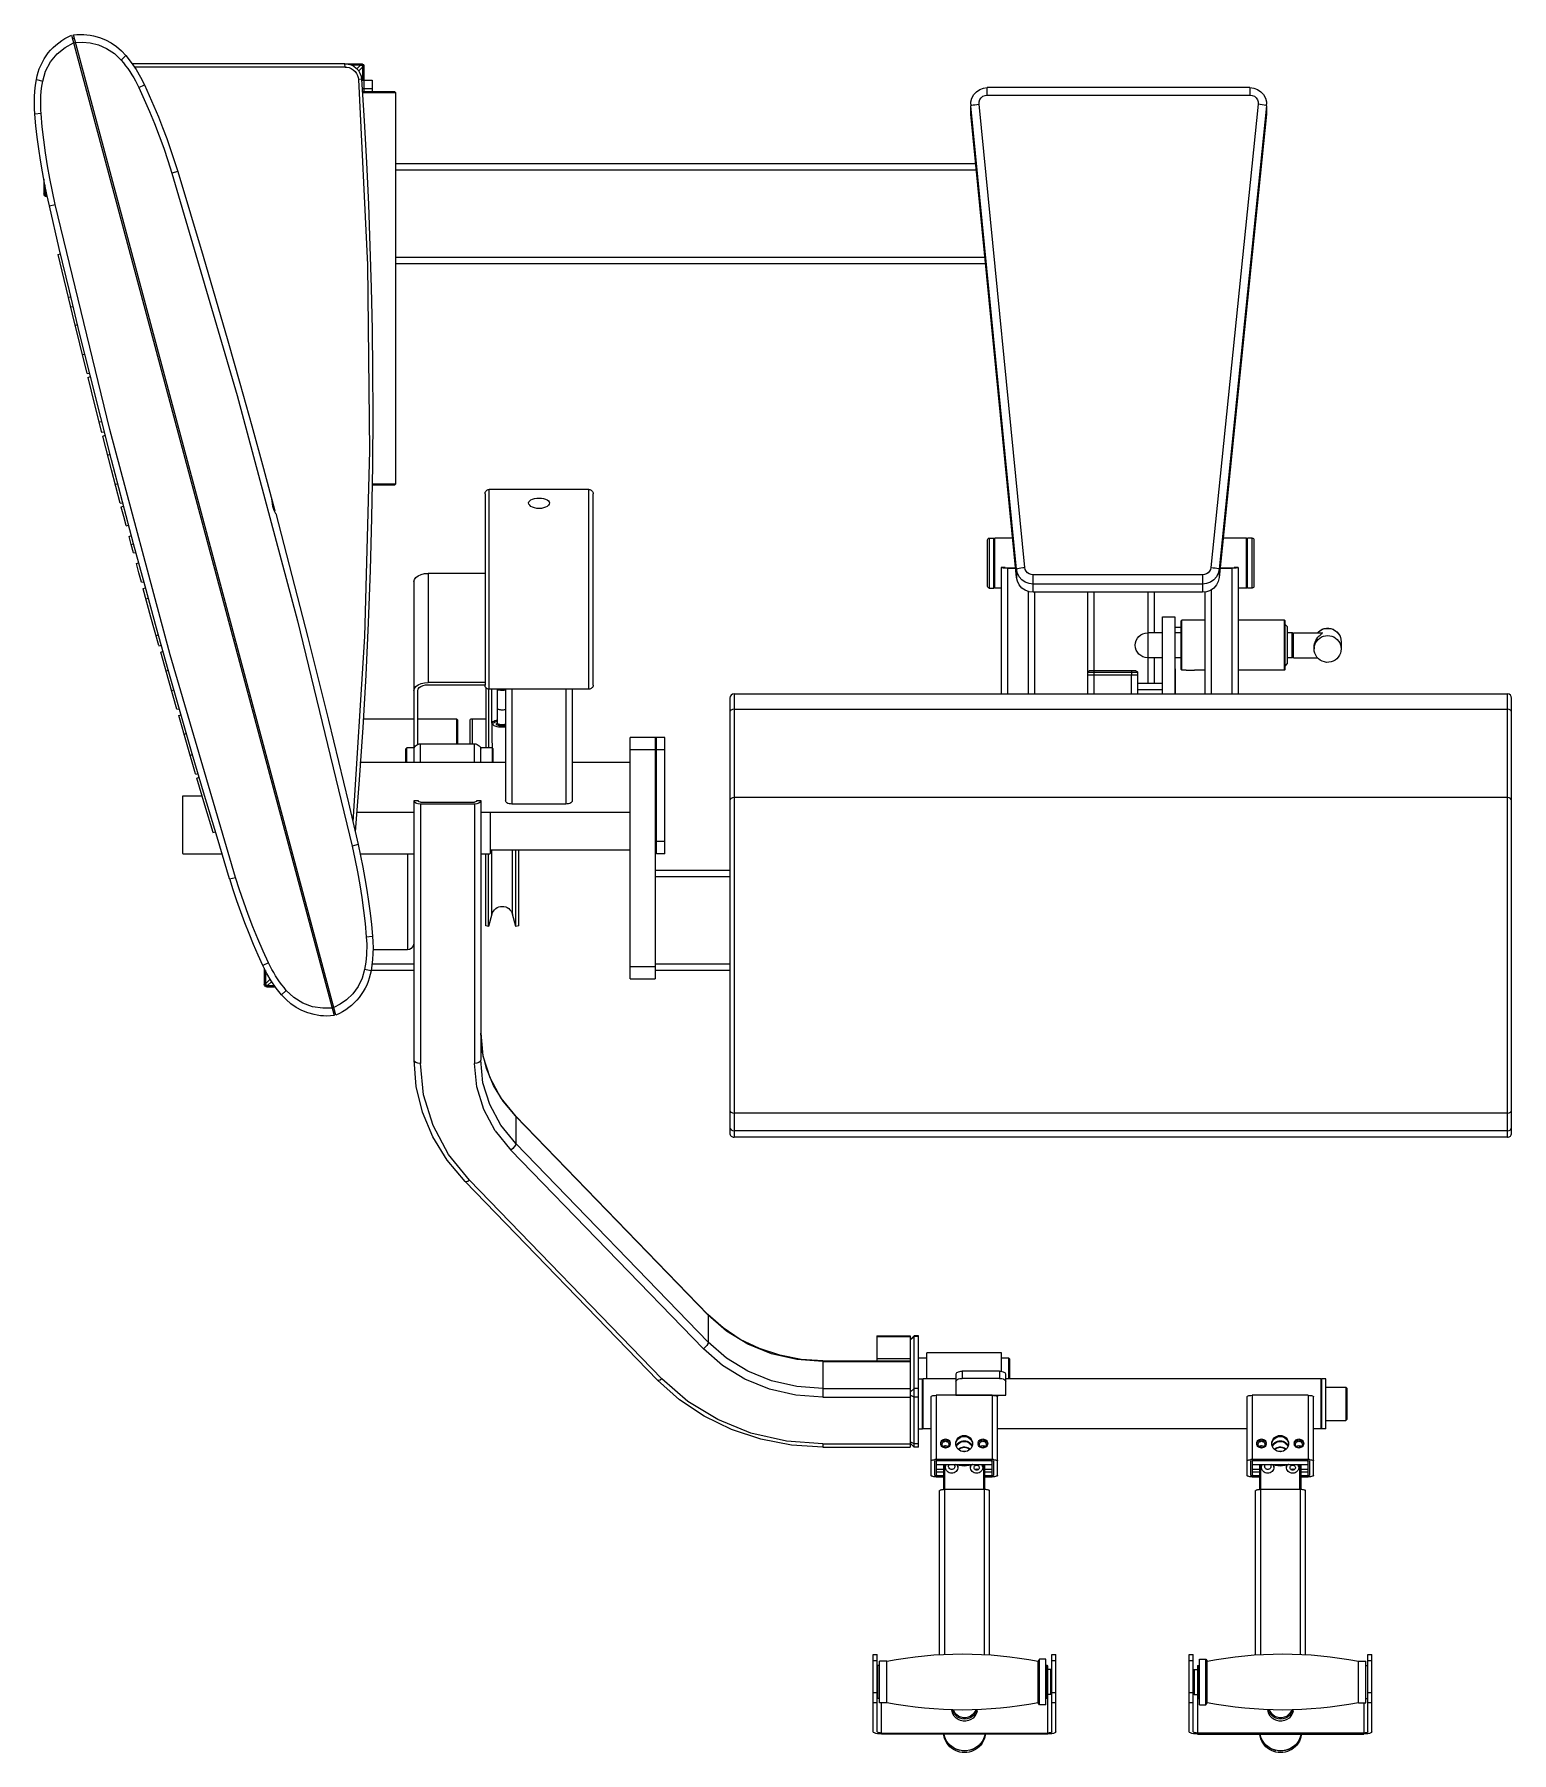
# Model space of a CAD drawing. Header units: millimetres. Extents: x -824 to 296, y -466 to 836.
import ezdxf

# ---------------------------------------------------------------- set-up
doc = ezdxf.new("R2010")
doc.units = ezdxf.units.MM
doc.layers.add('ceco.net 287', color=7, linetype='Continuous')

msp = doc.modelspace()

# ---------------------------------------------------------------- linework, layer by layer
at = {"layer": 'ceco.net 287'}
for points in [[(-821.99875, 801.595), (-821.41875, 804.3675), (-820.67125, 807.08), (-819.76125, 809.7225), (-818.69375, 812.2925), (-817.47375, 814.785), (-816.10625, 817.1875), (-814.59625, 819.5), (-812.94875, 821.71), (-811.16875, 823.8175), (-809.26125, 825.8125), (-807.23125, 827.69), (-805.08375, 829.4425), (-802.82375, 831.0675), (-800.45625, 832.5525), (-797.98625, 833.895), (-795.41875, 835.09)], [(-795.41875, 835.09), (-596.36125, 92.185)], [(-793.95375, 835.48), (-791.26625, 835.715), (-788.56625, 835.805), (-786.08875, 835.7375), (-783.63125, 835.5325), (-781.20125, 835.195), (-778.80125, 834.7275), (-774.11375, 833.405), (-769.61125, 831.59), (-765.32875, 829.2975), (-761.30875, 826.55), (-757.58875, 823.3625), (-754.20875, 819.7575)], [(-594.89875, 92.5775), (-793.95375, 835.48)], [(-817.16125, 800.455), (-814.98375, 807.91), (-811.23875, 814.9075), (-806.16125, 821.06), (-800.15375, 825.91)], [(-800.15375, 825.91), (-793.87375, 829.295)], [(-794.73375, 832.5175), (-793.43375, 832.975)], [(-793.83875, 829.165), (-792.37375, 829.59)], [(-792.40875, 829.72), (-787.14875, 829.98), (-781.25875, 829.46), (-774.99125, 827.895), (-768.72625, 825.16), (-762.83375, 821.255), (-757.80375, 816.34)], [(-754.20875, 819.7575), (-757.80375, 816.34)], [(-757.80375, 816.34), (-756.03125, 814.225), (-754.33625, 812.0425), (-752.70875, 809.83), (-751.14875, 807.585), (-749.64875, 805.24), (-748.21875, 802.895), (-746.85125, 800.4875), (-745.56375, 798.045), (-744.34375, 795.57)], [(-754.20875, 819.7575), (-750.13125, 814.5725), (-746.40625, 809.1325), (-743.04375, 803.4575), (-740.04875, 797.5575)], [(-588.09375, 813.5725), (-749.40625, 813.5725)], [(-587.96375, 811.065), (-747.66375, 811.065)], [(-587.96375, 811.065), (-588.09375, 813.5725)], [(-588.09375, 813.5725), (-575.91875, 813.5725)], [(-588.09375, 813.5725), (-585.66375, 813.3375), (-583.38875, 812.665), (-581.31125, 811.5975), (-579.47875, 810.175), (-577.93625, 808.4425), (-576.73125, 806.445), (-575.90625, 804.2225), (-575.51375, 801.82)], [(-587.96375, 811.065), (-586.56375, 810.97), (-584.96875, 810.61), (-583.32375, 809.9275), (-581.76375, 808.9175), (-580.39625, 807.65), (-579.30375, 806.15), (-578.55625, 804.59), (-578.10125, 803.06), (-577.90625, 801.66)], [(-583.49024, 812.695), (-575.91875, 812.695)], [(-576.27875, 812.435), (-582.94114, 812.435)], [(-579.02875, 809.6675), (-576.27875, 812.435)], [(-577.70875, 808.04), (-574.79625, 810.97)], [(-576.27875, 812.435), (-575.78875, 812.37), (-575.39875, 812.14), (-575.07375, 811.8475), (-574.87875, 811.425), (-574.79625, 810.97)], [(-575.91875, 813.5725), (-575.91875, 812.695)], [(-575.91875, 813.5725), (-575.04375, 813.395), (-574.32375, 812.91), (-573.83625, 812.185), (-573.65875, 811.295)], [(-575.91875, 812.695), (-575.38875, 812.585), (-574.94625, 812.2875), (-574.64625, 811.8425), (-574.53625, 811.295)], [(-574.79625, 810.97), (-574.79625, 800.975)], [(-574.53625, 800.975), (-574.53625, 811.295)], [(-573.65875, 811.295), (-574.53625, 811.295)], [(-573.65875, 811.295), (-573.65875, 800.975)], [(-823.13625, 775.2925), (-823.42875, 779.685), (-823.52875, 784.08), (-823.43125, 788.4925), (-823.14125, 792.885), (-822.66125, 797.255), (-821.99875, 801.595)], [(-821.99875, 801.595), (-817.16125, 800.455)], [(-818.43375, 775.715), (-818.61125, 778.4825), (-818.72625, 781.25), (-818.74125, 784.015), (-818.67625, 786.75), (-818.54625, 789.5175), (-818.31875, 792.25), (-818.00875, 794.985), (-817.63375, 797.72), (-817.16125, 800.455)], [(-744.34375, 795.57), (-740.04875, 797.5575)], [(-744.34375, 795.57), (-740.19375, 786.5225), (-736.23875, 777.375), (-732.44625, 768.195), (-728.86625, 758.9175), (-725.46375, 749.575), (-722.27375, 740.1675), (-719.24625, 730.695)], [(-740.06375, 797.5575), (-736.40875, 789.5425), (-732.89875, 781.47), (-729.52875, 773.3375), (-726.30375, 765.15), (-723.22125, 756.91), (-720.28625, 748.6125), (-717.49375, 740.265), (-714.85125, 731.8675)], [(-577.90625, 801.66), (-571.10125, 661.035), (-569.53875, 520.215), (-573.21875, 379.425), (-582.15375, 238.93)], [(-575.51375, 801.82), (-573.51625, 770.2025), (-571.79875, 738.6025), (-570.34375, 706.99), (-569.15375, 675.365), (-568.22625, 643.7325), (-567.56375, 612.0925), (-567.16625, 580.445), (-567.03375, 548.795), (-567.24125, 509.0725), (-567.86875, 469.3575), (-568.91125, 429.6475), (-570.37375, 389.9525), (-572.25125, 350.2725), (-574.54375, 310.615), (-577.25375, 270.9825), (-580.37875, 231.38)], [(-575.51375, 801.82), (-577.90625, 801.66)], [(-575.46037, 800.975), (-567.35875, 800.975)], [(-575.08875, 794.66), (-567.35875, 794.66)], [(-573.65875, 800.975), (-573.65875, 792.285)], [(-567.35875, 800.975), (-567.35875, 792.285)], [(-113.76125, 782.875), (-113.63125, 784.635), (-112.86625, 787.53), (-111.43375, 790.1675), (-109.41625, 792.38), (-106.94125, 794.0425), (-104.12625, 795.085), (-101.14875, 795.44)], [(-101.14875, 789.81), (-101.14875, 795.44)], [(97.94125, 795.44), (-101.14875, 795.44)], [(97.94125, 795.44), (100.91875, 795.085), (103.73625, 794.0425), (106.22625, 792.35), (108.22625, 790.135), (109.66125, 787.5), (110.42625, 784.6), (110.53875, 782.875)], [(97.94125, 795.44), (97.94125, 789.81)], [(-550.23625, 792.285), (-574.94375, 792.285)], [(-549.43875, 791.5025), (-574.91125, 791.5025)], [(-550.23625, 792.285), (-549.43875, 791.5025)], [(-549.43875, 495.245), (-549.43875, 791.5025)], [(-113.76125, 782.875), (-113.69625, 781.6725)], [(-113.69625, 781.6725), (-113.48375, 781.835)], [(-78.97875, 430.565), (-113.69625, 781.6725)], [(-113.69625, 775.39), (-113.69625, 781.6725)], [(-113.48375, 781.835), (-112.84875, 782.0625), (-111.85875, 782.29), (-110.55375, 782.5175), (-109.04125, 782.745), (-107.41375, 782.94)], [(-107.41375, 782.94), (-107.34875, 784.6675), (-106.79375, 786.3275), (-105.81875, 787.76), (-104.46875, 788.865), (-102.87375, 789.5825), (-101.14875, 789.81)], [(-72.69875, 431.835), (-107.41375, 782.94)], [(-101.14875, 789.81), (97.94125, 789.81)], [(104.20625, 782.91), (68.31875, 431.835)], [(110.47375, 781.6075), (74.60125, 430.5325)], [(97.94125, 789.81), (99.66625, 789.5825), (101.26125, 788.865), (102.61125, 787.76), (103.58875, 786.295), (104.14125, 784.635), (104.20625, 782.91)], [(110.18125, 781.835), (104.20625, 782.91)], [(110.47375, 781.6075), (110.18125, 781.835)], [(110.47375, 781.6075), (110.53875, 782.875)], [(110.47375, 781.6075), (110.47375, 775.3575)], [(-818.43125, 775.715), (-823.15375, 775.2925)], [(-823.15375, 775.2925), (-823.13625, 775.2925)], [(-812.13375, 705.7925), (-814.04125, 714.39), (-815.79875, 723.02), (-817.40375, 731.6775), (-818.85625, 740.36), (-820.15625, 749.065), (-821.30125, 757.79), (-822.29625, 766.535), (-823.13625, 775.2925)], [(-807.72375, 706.9975), (-809.85375, 716.6975), (-811.77625, 726.465), (-813.51625, 736.23), (-815.04875, 746.06), (-816.36625, 755.9225), (-817.50375, 765.785), (-818.43375, 775.715)], [(-78.97875, 424.315), (-113.69625, 775.39)], [(110.47375, 775.3575), (74.60125, 424.25)], [(-714.85125, 731.8675), (-719.24625, 730.695)], [(-719.24625, 730.695), (-669.76625, 562.1725), (-623.98125, 391.34), (-582.59375, 220.67)], [(-714.85125, 731.8675), (-705.13875, 699.8625), (-695.56875, 667.8125), (-686.14375, 635.7175), (-676.85875, 603.58), (-667.71625, 571.3975), (-658.71625, 539.175), (-649.85625, 506.9125), (-641.13875, 474.6075)], [(-549.43875, 737.9225), (-109.98625, 737.9225)], [(-549.43875, 733.17), (-109.51375, 733.17)], [(-816.36625, 726.0075), (-816.36625, 714.9725)], [(-815.47125, 721.5475), (-815.47125, 714.9725)], [(-815.22625, 715.33), (-815.22625, 720.28)], [(-816.36625, 714.9725), (-815.47125, 714.9725)], [(-814.10375, 712.695), (-814.97875, 712.875), (-815.69875, 713.37), (-816.18625, 714.095), (-816.36625, 714.9725)], [(-814.10375, 713.605), (-814.63125, 713.715), (-815.06625, 714.0075), (-815.36125, 714.4425), (-815.47125, 714.9725)], [(-814.39625, 716.145), (-815.22625, 715.33)], [(-813.90625, 713.865), (-814.23375, 713.9), (-814.64125, 714.125), (-814.94875, 714.42), (-815.16125, 714.8425), (-815.22625, 715.33)], [(-813.84375, 713.605), (-814.10375, 713.605)], [(-814.10375, 712.695), (-814.10375, 713.605)], [(-813.64875, 712.695), (-814.10375, 712.695)], [(-812.13375, 705.7925), (-807.72375, 706.9975)], [(-675.47875, 195.8), (-685.06125, 227.3875), (-694.50375, 259.015), (-703.80875, 290.685), (-712.97375, 322.3925), (-722.00375, 354.14), (-730.89375, 385.9275), (-739.64375, 417.75), (-748.25625, 449.6125), (-756.72875, 481.51), (-765.06375, 513.445), (-773.25875, 545.4175), (-781.31375, 577.4225), (-789.22875, 609.465), (-797.00375, 641.54), (-804.63875, 673.65), (-812.13375, 705.7925)], [(-671.06875, 196.97), (-720.54875, 365.4775), (-766.33125, 536.3275), (-807.72375, 706.9975)], [(-805.47625, 668.975), (-803.68625, 669.595)], [(-783.58625, 578.775), (-794.66625, 623.8375), (-805.47625, 668.975)], [(-549.43875, 667.025), (-102.97125, 667.025)], [(-549.43875, 662.27), (-102.51375, 662.27)], [(-797.76125, 636.555), (-795.90625, 637.01)], [(-795.97125, 629.1975), (-794.11625, 629.555)], [(-792.58625, 615.2325), (-790.79625, 615.85)], [(-787.18375, 593.195), (-785.31125, 593.555)], [(-783.60125, 578.7425), (-781.71375, 579.035)], [(-782.86875, 575.8125), (-781.07875, 576.465)], [(-782.86875, 575.8125), (-782.85375, 575.8125)], [(-772.33875, 534.21), (-777.62625, 555.0125), (-782.85375, 575.8125)], [(-774.35875, 542.055), (-772.51875, 542.5125)], [(-772.37125, 534.245), (-770.49875, 534.57)], [(-771.62375, 531.315), (-769.83375, 531.9975)], [(-771.62375, 531.315), (-771.58875, 531.25)], [(-758.40625, 480.5325), (-765.04625, 505.8775), (-771.58875, 531.25)], [(-767.91125, 516.925), (-766.12125, 517.545)], [(-762.21375, 494.9525), (-760.34375, 495.31)], [(-567.79875, 495.245), (-549.43875, 495.245)], [(-549.43875, 495.245), (-550.23625, 494.465)], [(-640.60125, 472.5575), (-641.16875, 474.0225), (-642.00125, 475.845), (-642.71625, 477.895), (-643.10875, 479.98), (-643.30375, 481.9975), (-643.53125, 483.5275)], [(-567.81375, 494.465), (-550.23625, 494.465)], [(-481.92625, 487.695), (-481.86125, 488.325), (-481.67625, 488.915), (-481.38625, 489.45), (-480.99875, 489.92), (-480.53125, 490.3075), (-479.99625, 490.6), (-479.40375, 490.785), (-478.76875, 490.85)], [(-481.92625, 487.695), (-481.92625, 342.7075)], [(-478.76875, 339.55), (-478.76875, 490.85)], [(-403.12375, 490.85), (-478.76875, 490.85)], [(-448.82875, 480.695), (-448.64125, 481.5425), (-448.04625, 482.355), (-447.10375, 483.04), (-445.87375, 483.56), (-444.37625, 483.95), (-442.68375, 484.21), (-440.95125, 484.275)], [(-440.95125, 484.275), (-439.20125, 484.21), (-437.52375, 483.95), (-436.01875, 483.56), (-434.78875, 483.04), (-433.84625, 482.355), (-433.25875, 481.5425), (-433.06375, 480.695)], [(-403.12375, 339.55), (-403.12375, 490.85)], [(-403.12375, 490.85), (-402.48875, 490.785), (-401.89875, 490.6), (-401.36375, 490.3075), (-400.89625, 489.92), (-400.51375, 489.45), (-400.22375, 488.915), (-400.03875, 488.325), (-399.97625, 487.695)], [(-399.97625, 342.7075), (-399.97625, 487.695)], [(-758.43875, 480.565), (-756.55125, 480.8575)], [(-757.65875, 477.635), (-755.88375, 478.285)], [(-757.65875, 477.635), (-757.64125, 477.57)], [(-753.91375, 463.54), (-755.78375, 470.555), (-757.64125, 477.57)], [(-641.13875, 474.64), (-641.13875, 474.6075)], [(-640.60125, 472.59), (-632.33125, 441.36), (-624.19375, 410.1), (-616.19125, 378.81), (-608.32375, 347.485), (-600.58875, 316.13), (-592.98625, 284.74), (-585.51875, 253.315), (-578.18375, 221.8575)], [(-440.95125, 476.4), (-442.68375, 476.53), (-444.37625, 476.8875), (-445.87375, 477.4075), (-447.10375, 478.09), (-448.05375, 478.9375), (-448.64125, 479.815), (-448.82875, 480.695)], [(-433.06375, 480.695), (-433.25875, 479.815), (-433.84625, 478.9375), (-434.78875, 478.09), (-436.01875, 477.4075), (-437.52375, 476.8875), (-439.20875, 476.53), (-440.95125, 476.4)], [(-753.91375, 463.475), (-752.05875, 463.8)], [(-751.74875, 455.3375), (-749.95875, 455.9875)], [(-751.74875, 455.3375), (-751.74875, 455.37)], [(-748.39625, 442.87), (-750.07375, 449.12), (-751.74875, 455.37)], [(-750.08875, 449.12), (-748.25125, 449.6075)], [(-748.41375, 442.9025), (-746.54125, 443.2275)], [(-100.93625, 452.765), (-100.83625, 453.2525), (-100.56375, 453.6575), (-100.15875, 453.9325), (-99.66625, 454.035)], [(-100.93625, 417.545), (-100.93625, 452.7)], [(-99.66625, 454.035), (-99.66625, 416.21)], [(-99.66625, 454.035), (-96.13375, 454.035)], [(-96.13375, 416.21), (-96.13375, 454.035)], [(-95.35375, 454.035), (-96.13375, 453.22)], [(-95.35375, 416.21), (-95.35375, 454.035)], [(-81.90875, 454.035), (-95.35375, 454.035)], [(95.33625, 454.035), (77.62875, 454.035)], [(95.33625, 416.21), (95.33625, 454.035)], [(96.13375, 453.22), (95.33625, 454.035)], [(96.13375, 416.21), (96.13375, 454.035)], [(99.66625, 454.035), (96.13375, 454.035)], [(99.66625, 416.21), (99.66625, 454.035)], [(99.66625, 454.035), (100.15125, 453.9325), (100.54875, 453.6575), (100.81875, 453.2525), (100.91875, 452.765)], [(100.91875, 452.765), (100.91875, 417.445)], [(-746.21625, 434.7325), (-744.44125, 435.3825)], [(-746.21625, 434.7325), (-746.19875, 434.7)], [(-742.39125, 420.7025), (-744.29625, 427.7), (-746.19875, 434.7)], [(-90.61625, 431.9), (-90.61625, 335.97)], [(-87.60625, 431.9), (-90.61625, 431.9)], [(-87.63875, 431.215), (-87.93125, 431.25), (-88.84375, 431.315), (-89.59125, 431.445), (-90.14375, 431.575), (-90.50375, 431.7375), (-90.61625, 431.9)], [(-87.60625, 431.9), (-85.88125, 431.64)], [(-85.88125, 431.15), (-87.60625, 431.215)], [(-85.88125, 431.64), (-79.69625, 431.64)], [(-85.88125, 431.15), (-85.88125, 335.97)], [(-79.64625, 431.15), (-85.88125, 431.15)], [(-78.97875, 430.565), (-78.75125, 430.76), (-78.13375, 430.9875), (-77.12375, 431.215), (-75.82375, 431.445), (-74.32375, 431.6725), (-72.69875, 431.835)], [(-66.41375, 419.27), (-69.49125, 419.6275), (-72.37125, 420.735), (-74.89375, 422.4925), (-76.91375, 424.835), (-78.29625, 427.57), (-78.97875, 430.565)], [(-78.97875, 430.565), (-78.97875, 424.315)], [(-66.41375, 426.17), (-67.94375, 426.365), (-69.39375, 426.92), (-70.64625, 427.7975), (-71.67125, 428.97), (-72.35375, 430.3375), (-72.69875, 431.835)], [(68.31875, 431.835), (67.99375, 430.3375), (67.27625, 428.97), (66.28375, 427.7975), (65.01375, 426.92), (63.58125, 426.365), (62.05125, 426.17)], [(74.60125, 430.5325), (73.91625, 427.5375), (72.51625, 424.805), (70.49875, 422.4925), (67.99375, 420.735), (65.11125, 419.6275), (62.05125, 419.27)], [(68.31875, 431.835), (69.94625, 431.64), (71.46125, 431.41), (72.76125, 431.185), (73.75625, 430.955), (74.37375, 430.7275), (74.60125, 430.5325)], [(74.60125, 430.5325), (74.60125, 424.25)], [(84.30125, 431.15), (75.30125, 431.15)], [(75.35125, 431.64), (84.30125, 431.64)], [(84.30125, 431.64), (86.02625, 431.9)], [(86.02625, 431.215), (84.30125, 431.15)], [(84.30125, 431.15), (84.30125, 335.97)], [(89.03875, 431.9), (88.92375, 431.7375), (88.56625, 431.575), (88.01125, 431.445), (87.26375, 431.315), (86.35125, 431.25), (86.02625, 431.215)], [(89.03875, 431.9), (86.02625, 431.9)], [(89.03875, 431.9), (89.03875, 335.97)], [(-742.39125, 420.6375), (-740.51875, 420.9625)], [(-535.83125, 421.0925), (-535.45875, 422.705), (-534.38375, 424.2175), (-532.64125, 425.52), (-530.37875, 426.495), (-527.74125, 427.115), (-524.92625, 427.3425)], [(-535.83125, 421.0925), (-535.83125, 295.245)], [(-524.92625, 427.3425), (-524.92625, 344.725)], [(-481.92625, 427.3425), (-524.92625, 427.3425)], [(-99.66625, 416.195), (-100.15875, 416.295), (-100.56375, 416.5625), (-100.83625, 416.9625), (-100.93625, 417.445)], [(-95.35375, 416.21), (-96.13375, 416.975)], [(-66.41375, 412.9875), (-69.49125, 413.3775), (-72.37125, 414.485), (-74.89375, 416.2425), (-76.91375, 418.57), (-78.29625, 421.32), (-78.97875, 424.315)], [(-66.41375, 412.9875), (-66.41375, 426.17)], [(62.05125, 426.17), (-66.41375, 426.17)], [(62.05125, 419.27), (-66.41375, 419.27)], [(62.05125, 426.17), (62.05125, 412.9875)], [(74.60125, 424.25), (73.91625, 421.2875), (72.51625, 418.555), (70.49875, 416.21), (67.99375, 414.4525), (65.11125, 413.345), (62.05125, 412.9875)], [(96.13375, 416.975), (95.33625, 416.21)], [(100.91875, 417.445), (100.81875, 416.9625), (100.54875, 416.5625), (100.15125, 416.295), (99.66625, 416.195)], [(-741.07375, 415.755), (-739.28375, 416.405)], [(-741.07375, 415.755), (-741.03875, 415.72)], [(-729.12625, 372.5575), (-735.11875, 394.14), (-741.03875, 415.72)], [(-738.94125, 407.975), (-737.11625, 408.5275)], [(-99.66625, 416.21), (-96.13375, 416.21)], [(-90.61625, 416.21), (-95.35375, 416.21)], [(-70.15875, 413.605), (-70.15875, 335.97)], [(62.05125, 412.9875), (-66.41375, 412.9875)], [(-65.40625, 412.9875), (-65.40625, 335.97)], [(-25.20375, 412.9875), (-25.20375, 335.97)], [(-20.48375, 412.9875), (-20.48375, 353.385)], [(20.49875, 412.9875), (20.49875, 343.91)], [(25.21875, 412.9875), (25.21875, 382.29)], [(63.82625, 413.1825), (63.82625, 335.97)], [(68.56125, 414.875), (68.56125, 335.97)], [(95.33625, 416.21), (89.03875, 416.21)], [(99.66625, 416.21), (96.13375, 416.21)], [(99.66625, 416.21), (99.66625, 416.195)], [(31.51875, 335.97), (31.51875, 394.3675)], [(31.51875, 394.3675), (40.97625, 394.3675)], [(40.97625, 394.3675), (40.97625, 335.97)], [(46.21625, 391.7625), (45.71125, 391.2425)], [(45.71125, 354.425), (45.71125, 391.2425)], [(46.21625, 353.9375), (46.21625, 391.7625)], [(63.82625, 391.7625), (46.21625, 391.7625)], [(123.99875, 391.7625), (89.03875, 391.7625)], [(123.99875, 353.9375), (123.99875, 391.7625)], [(124.50375, 391.2425), (123.99875, 391.7625)], [(124.50375, 354.425), (124.50375, 391.2425)], [(-731.29125, 380.2725), (-729.45125, 380.695)], [(20.49875, 363.3775), (18.59125, 363.57), (16.81625, 364.1225), (15.20625, 364.9975), (13.80375, 366.155), (12.64625, 367.5575), (11.77125, 369.1675), (11.21875, 370.9425), (11.02625, 372.85), (11.21875, 374.7525), (11.77125, 376.5225), (12.64625, 378.1275), (13.80375, 379.525), (15.20625, 380.6775), (16.81625, 381.5475), (18.59125, 382.1), (20.49875, 382.29)], [(31.51875, 382.29), (20.49875, 382.29)], [(40.97625, 386.4575), (45.71125, 386.4575)], [(45.71125, 382.29), (40.97625, 382.29)], [(124.50375, 388.605), (126.06625, 387.0425)], [(126.06625, 387.0425), (126.06625, 358.6575)], [(130.03625, 382.29), (126.06625, 382.29)], [(130.03625, 363.3775), (130.03625, 382.29)], [(130.81875, 381.51), (130.03625, 382.29)], [(130.81875, 382.29), (152.59625, 382.29)], [(130.81875, 363.3775), (130.81875, 382.1925)], [(146.57375, 371.3525), (146.63875, 372.5575), (146.86625, 373.86), (147.29125, 375.225), (147.89125, 376.56), (148.65625, 377.83), (149.50375, 378.97), (150.33375, 379.88), (151.06625, 380.565), (151.68375, 381.085), (152.17125, 381.475), (152.54625, 381.8025), (152.79125, 382.03), (152.87125, 382.1925)], [(146.57375, 370.115), (146.70375, 371.71), (147.07875, 373.24), (147.69625, 374.7225), (148.52625, 376.0725), (149.56875, 377.2775), (150.78875, 378.32), (152.17125, 379.1325), (153.65375, 379.75), (155.21625, 380.11), (156.82625, 380.24), (158.42125, 380.11), (159.98625, 379.75), (161.46625, 379.1325), (162.83375, 378.32), (164.05375, 377.2775), (165.11125, 376.0725), (165.94125, 374.7225), (166.56125, 373.24), (166.93625, 371.71), (167.04875, 370.115)], [(149.14625, 382.29), (149.86125, 383.07), (151.18125, 384.1125), (152.66125, 384.9275), (154.24125, 385.48), (155.91625, 385.775), (157.60875, 385.775), (159.28625, 385.5125), (160.89625, 384.96), (162.39375, 384.145), (163.72875, 383.12), (164.90125, 381.8675), (165.82875, 380.435), (166.49625, 378.905), (166.91875, 377.245), (167.04875, 375.5525)], [(149.21125, 382.29), (149.56875, 382.715), (150.78875, 383.755), (152.17125, 384.57), (153.65375, 385.1875), (155.21625, 385.545), (156.82625, 385.675), (158.42125, 385.545), (159.98625, 385.1875), (161.46625, 384.57), (162.83375, 383.755), (164.05375, 382.715), (165.11125, 381.51), (165.94125, 380.1425), (166.56125, 378.6775), (166.93625, 377.1475)], [(152.87125, 382.1925), (152.61125, 382.29)], [(-729.12625, 372.4925), (-727.25375, 372.8175)], [(-727.77375, 367.6425), (-725.98375, 368.2925)], [(-727.77375, 367.6425), (-727.74125, 367.61)], [(-715.50375, 324.4125), (-721.65875, 346), (-727.74125, 367.61)], [(146.57375, 371.3525), (146.57375, 370.115)], [(167.04875, 370.115), (166.91875, 368.455), (166.51125, 366.795), (165.82875, 365.265), (164.91625, 363.865), (163.77625, 362.6125), (162.45875, 361.5875), (160.97875, 360.775), (159.39875, 360.22), (157.72125, 359.9275), (156.03125, 359.91), (154.35375, 360.1875), (152.74125, 360.725), (151.24625, 361.5225), (149.89375, 362.565), (148.73875, 363.835), (147.81125, 365.25), (147.12625, 366.795), (146.70375, 368.455), (146.57375, 370.115)], [(167.04875, 375.5525), (167.04875, 370.115)], [(-723.80375, 353.5475), (-721.93375, 353.905)], [(-25.08875, 352.115), (-24.98875, 352.6075), (-24.71875, 353.0125), (-24.32125, 353.285), (-23.83625, 353.385)], [(12.73625, 352.115), (-25.08875, 352.115)], [(11.48125, 353.385), (-23.83625, 353.385)], [(-20.35375, 353.385), (-20.35375, 350.225)], [(8.01625, 353.385), (8.01625, 350.225)], [(11.48125, 353.385), (11.96625, 353.285), (12.36625, 353.0125), (12.63625, 352.6075), (12.73625, 352.115)], [(12.73625, 352.115), (12.73625, 350.225)], [(31.51875, 363.3775), (20.49875, 363.3775)], [(25.21875, 363.3775), (25.21875, 343.91)], [(45.71125, 363.3775), (40.97625, 363.3775)], [(40.97625, 354.8975), (41.23625, 354.8975)], [(41.23625, 354.8975), (41.23625, 335.97)], [(46.21625, 353.9375), (45.71125, 354.425)], [(49.65125, 353.9375), (46.21625, 353.9375)], [(49.63375, 353.9375), (52.79125, 353.985)], [(52.79125, 353.985), (55.94875, 353.9375)], [(63.82625, 353.9375), (55.93125, 353.9375)], [(123.99875, 353.9375), (89.03875, 353.9375)], [(124.50375, 354.425), (123.99875, 353.9375)], [(124.50375, 357.095), (126.06625, 358.6575)], [(130.03625, 363.3775), (126.06625, 363.3775)], [(130.81875, 364.16), (130.03625, 363.3775)], [(130.81875, 363.3775), (149.14625, 363.3775)], [(-719.53875, 338.5075), (-717.76625, 339.16)], [(-535.83125, 338.475), (-535.45875, 340.07), (-534.38375, 341.6), (-532.64125, 342.87), (-530.37875, 343.88), (-527.74125, 344.4975), (-524.92625, 344.725)], [(-532.80375, 338.475), (-532.54375, 339.63), (-531.74625, 340.72), (-530.50875, 341.665), (-528.86625, 342.38), (-526.96125, 342.8375), (-524.92625, 342.9675)], [(-481.92625, 344.725), (-524.92625, 344.725)], [(-524.92625, 342.9675), (-481.92625, 342.9675)], [(-478.76875, 339.55), (-479.40375, 339.6125), (-479.99625, 339.795), (-480.53125, 340.085), (-480.99875, 340.47), (-481.38625, 340.935), (-481.67625, 341.4725), (-481.86125, 342.0675), (-481.92625, 342.7075)], [(-481.33875, 340.9175), (-481.33875, 295.245)], [(-479.15125, 339.5975), (-479.15125, 295.245)], [(-403.12375, 339.55), (-478.76875, 339.55)], [(-476.73375, 313.835), (-476.73375, 339.55)], [(-472.45375, 313.9475), (-472.45375, 339.55)], [(-466.29375, 339.225), (-467.27875, 339.095), (-468.32625, 339.06), (-469.38375, 339.06), (-470.43375, 339.095), (-471.44375, 339.225), (-472.37125, 339.3875), (-472.45375, 339.42)], [(-466.29375, 338.8), (-466.51125, 338.7675), (-467.42375, 338.6375), (-468.36625, 338.605), (-469.34375, 338.605), (-470.28875, 338.6375), (-471.20875, 338.7675), (-472.04625, 338.93), (-472.45375, 339.03)], [(-466.29375, 339.55), (-466.29375, 254.88)], [(-461.56375, 339.55), (-461.56375, 252.505)], [(-420.58875, 339.55), (-420.58875, 252.505)], [(-415.86125, 339.55), (-415.86125, 254.88)], [(-399.97625, 342.7075), (-400.03875, 342.0675), (-400.22375, 341.4725), (-400.51375, 340.935), (-400.89625, 340.47), (-401.36375, 340.085), (-401.89875, 339.795), (-402.48875, 339.6125), (-403.12375, 339.55)], [(10.92875, 350.225), (-25.08875, 350.225)], [(-20.48375, 350.225), (-20.48375, 335.97)], [(7.86875, 350.225), (7.86875, 335.97)], [(12.62125, 350.225), (10.92875, 350.225)], [(12.62125, 350.225), (12.62125, 335.97)], [(31.51875, 343.91), (12.62125, 343.91)], [(31.51875, 339.19), (12.62125, 339.19)], [(-532.80375, 297.8175), (-532.80375, 338.475)], [(-293.13875, 335.97), (-294.34375, 335.71), (-295.36875, 335.0275), (-296.03625, 334.0025), (-296.28125, 332.78)], [(-296.28125, 332.78), (-296.28125, 3.16)], [(-293.13875, 335.97), (293.13875, 335.97)], [(-293.13875, 335.97), (-293.13875, 0)], [(293.13875, 0), (293.13875, 335.97)], [(296.29625, 332.78), (296.05125, 334.0025), (295.36875, 335.0275), (294.36125, 335.71), (293.13875, 335.97)], [(296.29625, 3.16), (296.29625, 332.78)], [(-715.53625, 324.445), (-713.66375, 324.77)], [(-714.13625, 319.595), (-712.36125, 320.245)], [(-714.13625, 319.595), (-714.11875, 319.5625)], [(-701.27875, 275.325), (-707.73625, 297.4425), (-714.11875, 319.5625)], [(-574.38875, 317.185), (-535.83125, 317.185)], [(-532.80375, 317.185), (-503.49125, 317.185)], [(-503.49125, 317.185), (-502.74125, 316.4375)], [(-503.49125, 317.185), (-503.49125, 298.175)], [(-502.74125, 316.4375), (-502.74125, 298.175)], [(-493.28625, 315.625), (-493.16125, 316.225), (-492.82375, 316.7225), (-492.32125, 317.06), (-491.70875, 317.185)], [(-493.28625, 298.21), (-493.28625, 315.625)], [(-491.70875, 317.185), (-481.33875, 317.185)], [(-491.70875, 317.185), (-491.70875, 298.175)], [(-476.73375, 313.835), (-476.63625, 314.225), (-476.35875, 314.6475), (-475.88875, 315.0375), (-475.23625, 315.395), (-474.43875, 315.72), (-473.50375, 315.9825), (-472.45375, 316.21)], [(-476.19625, 312.84), (-476.73375, 313.835)], [(-476.66875, 313.54), (-476.52125, 284.0475)], [(-475.49625, 312.2225), (-476.19625, 312.84)], [(-475.49625, 312.2225), (-475.80625, 312.565), (-475.96875, 312.955), (-475.95375, 313.33), (-475.75625, 313.7025), (-475.39875, 314.0775), (-474.86125, 314.42), (-474.18625, 314.7125), (-473.38125, 315.005), (-472.45375, 315.2)], [(-473.00625, 312.66), (-473.16875, 312.9225), (-473.20125, 313.1825), (-473.08875, 313.46), (-472.90625, 313.6375)], [(-472.27375, 312.19), (-472.69875, 312.4175), (-473.00625, 312.66)], [(-472.90875, 313.6375), (-472.45375, 313.9475)], [(-470.87375, 323.925), (-471.39375, 324.0875), (-471.84375, 324.265), (-472.17625, 324.4775), (-472.37875, 324.705), (-472.45375, 324.935)], [(-466.29375, 312.97), (-466.44875, 312.9225), (-467.06625, 312.76), (-467.74875, 312.66), (-468.48125, 312.595), (-469.22875, 312.595), (-469.96375, 312.66), (-470.65375, 312.76), (-471.26375, 312.9225), (-471.76125, 313.085), (-472.13625, 313.3125), (-472.37125, 313.5725), (-472.45375, 313.835)], [(-466.83625, 323.925), (-467.48125, 323.81), (-468.15625, 323.73), (-468.85625, 323.73), (-469.55625, 323.73), (-470.23125, 323.81), (-470.87375, 323.925)], [(-466.29375, 324.0875), (-466.83875, 323.925)], [(-293.13875, 324.42851), (-294.34375, 324.26601), (-295.35375, 323.77851), (-296.03625, 323.06101), (-296.28125, 322.21351)], [(-293.13875, 324.42851), (293.13875, 324.42851)], [(296.29625, 322.21351), (296.05125, 323.06101), (295.36875, 323.77851), (294.34375, 324.26601), (293.13875, 324.42851)], [(-710.09875, 305.55), (-708.24375, 305.955)], [(-466.29375, 310.84), (-467.17875, 310.74), (-468.28625, 310.675), (-469.41875, 310.675), (-470.53375, 310.74), (-471.60625, 310.87), (-472.59875, 311.035), (-473.51125, 311.2625), (-474.30875, 311.555), (-474.95875, 311.8475), (-475.49625, 312.2225)], [(-466.30875, 311.9125), (-466.60875, 311.8475), (-467.31875, 311.7175), (-468.07375, 311.6525), (-468.85625, 311.62), (-469.63875, 311.6525), (-470.39375, 311.7175), (-471.10125, 311.8475), (-471.73625, 311.995), (-472.27375, 312.19)], [(-371.93375, 120.1325), (-371.93375, 302.945)], [(-345.51625, 302.945), (-371.93375, 302.945)], [(-353.01875, 302.945), (-353.01875, 120.1325)], [(-351.81375, 214.68), (-351.81375, 302.945)], [(-345.51625, 214.68), (-345.51625, 302.945)], [(-705.37875, 289.32), (-703.60375, 289.9725)], [(-541.15375, 295.245), (-541.93375, 294.465)], [(-541.93375, 284.0475), (-541.93375, 294.465)], [(-535.40625, 295.245), (-541.15375, 295.245)], [(-541.15375, 284.0475), (-541.15375, 295.245)], [(-535.63625, 294.075), (-535.52375, 294.985), (-535.16375, 295.8325), (-534.59375, 296.6125), (-533.84625, 297.265), (-532.95125, 297.7525), (-531.94125, 298.0775), (-530.89875, 298.175)], [(-535.63625, 284.0475), (-535.63625, 294.075)], [(-530.89875, 298.175), (-489.94125, 298.175)], [(-530.89875, 284.0475), (-530.89875, 298.175)], [(-489.94125, 298.175), (-488.89125, 298.0775), (-487.88375, 297.7525), (-486.98875, 297.265), (-486.23875, 296.6125), (-485.66875, 295.8325), (-485.31875, 294.985), (-485.19875, 294.075)], [(-489.94125, 284.0475), (-489.94125, 298.175)], [(-476.52125, 295.245), (-485.42375, 295.245)], [(-485.19875, 284.0475), (-485.19875, 294.075)], [(-475.74875, 294.465), (-476.52125, 295.245)], [(-475.74875, 284.0475), (-475.74875, 294.465)], [(-345.51625, 293.4875), (-371.93375, 293.4875)], [(-701.27875, 275.275), (-699.40625, 275.6175)], [(-466.29375, 284.0475), (-576.70125, 284.0475)], [(-371.93375, 284.0475), (-415.86125, 284.0475)], [(-700.34875, 272.135), (-698.57625, 272.785)], [(-700.34875, 272.135), (-700.33375, 272.15)], [(-688.11125, 231.005), (-694.25375, 251.57), (-700.33375, 272.15)], [(-711.14125, 258.43), (-710.75125, 258.82)], [(-711.14125, 258.43), (-711.14125, 215.07)], [(-710.75125, 258.82), (-696.42875, 258.82)], [(-535.63625, 255.2725), (-532.60875, 255.2725)], [(-535.63625, 58.3325), (-535.63625, 255.2725)], [(-532.72375, 252.7), (-534.25375, 253.22), (-535.27875, 253.97), (-535.63625, 254.88)], [(-532.60875, 255.2725), (-532.60875, 254.88)], [(-530.89875, 254.035), (-531.76375, 254.1325), (-532.38125, 254.46), (-532.60875, 254.88)], [(-530.89875, 252.505), (-532.60875, 252.685)], [(-530.89875, 254.035), (-489.93125, 254.035)], [(-489.93125, 252.505), (-530.89875, 252.505)], [(-530.89875, 252.505), (-530.89875, 55.9875)], [(-488.22375, 254.88), (-488.46125, 254.46), (-489.07875, 254.1325), (-489.93375, 254.035)], [(-488.22375, 252.685), (-489.93375, 252.505)], [(-489.93375, 252.505), (-489.93375, 55.9875)], [(-488.22375, 255.2725), (-485.19875, 255.2725)], [(-488.22375, 254.88), (-488.22375, 255.2725)], [(-485.19875, 254.88), (-485.55375, 253.97), (-486.58875, 253.22), (-488.11875, 252.7)], [(-485.19875, 255.2725), (-485.19875, 58.3325)], [(-461.56375, 252.505), (-462.62375, 252.57), (-463.61375, 252.765), (-464.50875, 253.025), (-465.25875, 253.4175), (-465.82875, 253.855), (-466.16875, 254.36), (-466.29375, 254.88)], [(-420.58875, 252.505), (-461.56375, 252.505)], [(-415.86125, 254.88), (-415.97375, 254.36), (-416.32375, 253.855), (-416.88625, 253.4175), (-417.63375, 253.025), (-418.53125, 252.765), (-419.53125, 252.57), (-420.58875, 252.505)], [(-293.13875, 257.4207), (-294.34375, 257.2407), (-295.35375, 256.7507), (-296.03625, 256.0357), (-296.28125, 255.1907)], [(293.13875, 257.4207), (-293.13875, 257.4207)], [(296.29625, 255.1907), (296.05125, 256.0357), (295.36875, 256.7507), (294.34375, 257.2407), (293.13875, 257.4207)], [(-535.63625, 246.2225), (-579.35375, 246.2225)], [(-371.93375, 246.2225), (-485.19875, 246.2225)], [(-477.88875, 246.2225), (-477.88875, 215.07)], [(-353.01875, 236.75), (-351.81375, 236.75)], [(-688.12625, 231.02), (-686.25375, 231.345)], [(-578.18375, 221.84), (-582.59375, 220.67)], [(-578.18375, 221.84), (-578.18375, 221.8575)], [(-578.18375, 221.84), (-576.27375, 213.25), (-574.51875, 204.625), (-572.91375, 195.975), (-571.46125, 187.295), (-570.16125, 178.5925), (-569.01375, 169.8675), (-568.01875, 161.1225), (-567.17875, 152.36)], [(-353.01875, 227.31), (-351.81375, 227.31)], [(-352.59625, 227.31), (-352.59625, 217.8375)], [(-345.51625, 224.1525), (-351.81375, 224.1525)], [(-711.14125, 215.07), (-710.75125, 214.68)], [(-710.75125, 214.68), (-681.01375, 214.68)], [(-582.59375, 220.67), (-580.47625, 210.97), (-578.53875, 201.2025), (-576.79875, 191.42), (-575.26875, 181.6075), (-573.94875, 171.745), (-572.82875, 161.88), (-571.89875, 151.9525)], [(-576.60375, 214.68), (-535.63625, 214.68)], [(-540.56875, 214.68), (-540.56875, 142.09)], [(-535.83125, 214.68), (-535.83125, 147.865)], [(-485.19875, 214.68), (-478.26125, 214.68)], [(-481.33875, 160.35), (-481.33875, 214.68)], [(-479.15125, 159.765), (-479.15125, 214.68)], [(-478.26375, 214.68), (-477.88875, 215.07)], [(-477.88875, 217.8375), (-371.93375, 217.8375)], [(-476.66875, 169.01), (-476.66875, 217.8375)], [(-461.07625, 169.01), (-461.07625, 217.8375)], [(-458.60125, 159.765), (-458.60125, 217.8375)], [(-456.40375, 160.35), (-456.40375, 217.8375)], [(-353.01875, 217.8375), (-352.59625, 217.8375)], [(-352.59625, 217.8375), (-351.81375, 218.62)], [(-345.51625, 214.68), (-351.81375, 214.68)], [(-675.47875, 195.8), (-671.06875, 196.97)], [(-675.47875, 195.8), (-675.46375, 195.8)], [(-650.26875, 130.11), (-653.91625, 138.1175), (-657.42375, 146.19), (-660.78875, 154.32), (-664.01375, 162.51), (-667.09375, 170.7525), (-670.03125, 179.0525), (-672.82125, 187.4), (-675.46375, 195.8)], [(-645.97125, 132.095), (-650.12375, 141.145), (-654.09375, 150.275), (-657.86875, 159.47), (-661.44875, 168.75), (-664.85125, 178.09), (-668.04125, 187.5), (-671.06875, 196.97)], [(-535.63625, 202.0825), (-535.83125, 202.0825)], [(-535.63625, 197.33), (-535.83125, 197.33)], [(-296.28125, 202.0825), (-353.01875, 202.0825)], [(-296.28125, 197.33), (-353.01875, 197.33)], [(-476.66875, 169.01), (-476.21125, 170.275), (-475.56625, 171.4275), (-474.75125, 172.45), (-473.78875, 173.3225), (-472.69875, 174.03), (-471.50375, 174.5575), (-470.22125, 174.885), (-468.87375, 175), (-467.52875, 174.885), (-466.24875, 174.5575), (-465.05125, 174.03), (-463.96125, 173.3225), (-462.99625, 172.45), (-462.17875, 171.4275), (-461.53125, 170.275), (-461.07625, 169.01)], [(-479.15125, 159.765), (-481.33875, 160.35)], [(-476.66875, 169.01), (-479.15125, 159.765)], [(-458.60125, 159.765), (-461.07625, 169.01)], [(-456.40375, 160.35), (-458.60125, 159.765)], [(-571.89875, 151.9525), (-571.70375, 149.185), (-571.58875, 146.4175), (-571.57375, 143.65), (-571.63875, 140.9175), (-571.76875, 138.15), (-571.99875, 135.415), (-572.30625, 132.68), (-572.68125, 129.945), (-573.15375, 127.2125)], [(-571.89875, 151.9525), (-567.17875, 152.36)], [(-567.17875, 152.375), (-566.88625, 147.98), (-566.78875, 143.57), (-566.88625, 139.1675), (-567.17625, 134.7775), (-567.66125, 130.4025), (-568.33375, 126.055)], [(-535.83125, 147.865), (-535.97875, 146.5), (-536.36875, 145.18), (-537.05375, 143.975), (-538.01375, 143), (-539.21875, 142.35), (-540.56875, 142.09)], [(-645.97125, 132.095), (-650.26875, 130.11)], [(-632.52875, 111.31), (-634.28625, 113.4425), (-635.97875, 115.6075), (-637.60625, 117.8375), (-639.16875, 120.085), (-640.66625, 122.395), (-642.09875, 124.77), (-643.46375, 127.165), (-644.75125, 129.62), (-645.97125, 132.095)], [(-535.63625, 131.185), (-567.55375, 131.185)], [(-540.56875, 142.09), (-566.80375, 142.09)], [(-296.28125, 131.185), (-353.01875, 131.185)], [(-636.10875, 107.8925), (-640.18625, 113.0875), (-643.91375, 118.53), (-647.27875, 124.21), (-650.26875, 130.11)], [(-649.30875, 128.125), (-649.30875, 116.095)], [(-648.42875, 126.4), (-648.42875, 116.095)], [(-648.16875, 116.4375), (-648.16875, 125.91)], [(-644.75125, 119.855), (-648.16875, 116.4375)], [(-643.59625, 118.065), (-646.68875, 114.9725)], [(-573.15375, 127.2125), (-575.05875, 120.475), (-578.18375, 114.1425), (-582.23375, 108.6575), (-586.87375, 104.165), (-591.73875, 100.7475), (-596.44375, 98.34)], [(-568.31875, 126.04), (-568.89875, 123.2725), (-569.64625, 120.5675), (-570.55625, 117.9275), (-571.62375, 115.36), (-572.84375, 112.8725), (-574.20875, 110.47), (-575.71875, 108.1625), (-577.36625, 105.9525), (-579.14625, 103.845), (-581.05375, 101.8525), (-583.08375, 99.975), (-585.23125, 98.2225), (-587.49125, 96.6), (-589.85875, 95.115), (-592.32875, 93.77), (-594.89875, 92.5775)], [(-568.31875, 126.04), (-573.15375, 127.2125)], [(-568.31875, 126.04), (-568.33375, 126.055)], [(-535.63625, 126.43), (-568.26875, 126.43)], [(-371.93375, 129.525), (-353.01875, 129.525)], [(-371.93375, 120.1325), (-353.01875, 120.1325)], [(-296.28125, 126.43), (-353.01875, 126.43)], [(-649.30875, 116.095), (-648.42875, 116.095)], [(-647.04625, 113.835), (-647.92125, 114.0125), (-648.64125, 114.495), (-649.12875, 115.2125), (-649.30875, 116.095)], [(-647.04625, 114.7125), (-647.57875, 114.82), (-648.01875, 115.1175), (-648.31875, 115.5575), (-648.42875, 116.095)], [(-646.68625, 114.9725), (-647.17625, 115.0375), (-647.58125, 115.2325), (-647.89125, 115.56), (-648.10375, 115.965), (-648.16875, 116.4375)], [(-641.34875, 114.7125), (-647.04625, 114.7125)], [(-647.04625, 113.835), (-647.04625, 114.7125)], [(-640.71375, 113.835), (-647.04625, 113.835)], [(-646.68875, 114.9725), (-641.52875, 114.9725)], [(-636.10875, 107.8925), (-632.52875, 111.31)], [(-596.36125, 92.185), (-599.04875, 91.95), (-601.74875, 91.86), (-604.22875, 91.93), (-606.68375, 92.1325), (-609.11625, 92.47), (-611.51625, 92.9375), (-616.20625, 94.255), (-620.71125, 96.0675), (-624.99375, 98.3575), (-629.01375, 101.1025), (-632.73125, 104.2875), (-636.10875, 107.8925)], [(-604.95625, 97.7525), (-612.57375, 98.94), (-620.09375, 101.725), (-626.84875, 105.9225), (-632.52875, 111.31)], [(-597.90625, 97.9475), (-604.95625, 97.7525)], [(-597.94125, 98.0775), (-596.47625, 98.47)], [(-597.04625, 94.7575), (-595.54875, 95.0175)], [(-485.19875, 78.84), (-483.47125, 61.765)], [(-458.87875, 16.325), (-468.09125, 27.2775), (-475.44875, 39.255), (-480.83375, 52), (-484.10625, 65.265), (-485.19875, 78.84)], [(-530.89875, 55.9875), (-532.72375, 56.15), (-534.25375, 56.6725), (-535.27875, 57.4375), (-535.63625, 58.3325)], [(-497.06375, -33.5625), (-510.60375, -17.415), (-521.39375, 0.21), (-529.25625, 18.945), (-534.02375, 38.475), (-535.63625, 58.3325)], [(-493.66875, -32.62), (-509.57875, -12.9575), (-521.31375, 8.82), (-528.49125, 32.03), (-530.89875, 55.9875)], [(-485.19875, 58.3325), (-485.55375, 57.4375), (-486.58875, 56.6725), (-488.11875, 56.15), (-489.93375, 55.9875)], [(-474.09625, 4.785), (-482.80375, 20.9625), (-488.13375, 38.215), (-489.93375, 55.9875)], [(-458.65875, -4.82), (-469.99375, 9.21), (-478.36125, 24.7375), (-483.47125, 41.275), (-485.19875, 58.3325)], [(-483.47125, 61.765), (-478.36125, 45.215)], [(-478.36125, 45.215), (-469.99375, 29.685)], [(-469.99375, 29.685), (-458.65875, 15.655)], [(-458.87875, 16.325), (-312.99625, -134.245)], [(-458.87875, 16.325), (-458.65875, 15.655)], [(-458.65875, 15.655), (-312.76875, -134.8975)], [(-458.65875, 15.655), (-458.65875, -4.82)], [(-296.28125, 20.28), (-296.03625, 19.5325), (-295.36875, 18.915), (-294.34375, 18.49), (-293.13875, 18.345)], [(293.13875, 18.345), (-293.13875, 18.345)], [(293.13875, 18.345), (294.36125, 18.49), (295.36875, 18.915), (296.05125, 19.5325), (296.29625, 20.28)], [(-474.09625, 4.785), (-462.28125, -9.8325)], [(-296.28125, 7.57), (-296.03625, 6.5775), (-295.36875, 5.73), (-294.34375, 5.1775), (-293.13875, 4.9825)], [(-296.28125, 3.16), (-296.21625, 2.5275), (-296.03375, 1.9375), (-295.74125, 1.4025), (-295.35625, 0.9325), (-294.89125, 0.545), (-294.35875, 0.2525), (-293.76875, 0.065), (-293.13875, 0)], [(293.13875, 4.9825), (-293.13875, 4.9825)], [(293.13875, 0), (-293.13875, 0)], [(293.13875, 4.9825), (294.36125, 5.1775), (295.36875, 5.73), (296.05125, 6.5775), (296.29625, 7.57)], [(293.13875, 0), (293.77375, 0.065), (294.36625, 0.2525), (294.90375, 0.545), (295.37125, 0.9325), (295.75625, 1.4025), (296.04875, 1.9375), (296.23375, 2.5275), (296.29625, 3.16)], [(-458.65875, -4.82), (-458.92875, -5.925), (-459.71625, -7.26), (-460.89625, -8.6275), (-462.28125, -9.8325)], [(-462.28125, -9.8325), (-316.39875, -160.385)], [(-458.65875, -4.82), (-312.76875, -155.3725)], [(-493.66875, -32.62), (-495.05375, -33.465), (-496.23375, -33.79), (-497.06375, -33.5625)], [(-497.06375, -33.5625), (-351.17875, -184.115)], [(-493.66875, -32.62), (-347.79375, -183.1875)], [(-225.85375, -169.37), (-242.35875, -168.3275), (-258.50375, -165.235), (-273.96625, -160.1575), (-288.38875, -153.19), (-301.50625, -144.5), (-312.99625, -134.245)], [(-312.99625, -134.245), (-312.76875, -134.8975)], [(-225.85375, -169.9875), (-245.54875, -168.49), (-264.65625, -164.065), (-282.59375, -156.8375), (-298.78875, -147.005), (-312.76875, -134.8975)], [(-312.76875, -134.8975), (-312.76875, -155.3725)], [(-312.76875, -155.3725), (-313.06125, -156.48), (-313.84375, -157.815), (-315.01375, -159.18), (-316.39875, -160.385)], [(-225.85375, -190.495), (-245.54875, -189), (-264.65625, -184.57), (-282.59375, -177.3125), (-298.78875, -167.4975), (-312.76875, -155.3725)], [(-184.87125, -150.4575), (-159.65875, -150.4575)], [(-184.87125, -150.4575), (-184.87125, -169.37)], [(-184.87125, -151.0925), (-159.65875, -151.0925)], [(-156.51875, -150.4575), (-159.65875, -153.615)], [(-159.65875, -150.4575), (-159.65875, -234.8)], [(-156.51875, -151.0925), (-159.65875, -153.81)], [(-153.36125, -150.4575), (-156.51875, -150.4575)], [(-156.51875, -234.8), (-156.51875, -150.4575)], [(-153.36125, -151.0925), (-156.51875, -151.0925)], [(-153.36125, -234.8), (-153.36125, -150.4575)], [(-225.85375, -196.94), (-246.37875, -195.38), (-266.28375, -190.7725), (-284.95375, -183.2375), (-301.83125, -172.9825), (-316.39875, -160.385)], [(-184.87125, -167.645), (-159.65875, -167.645)], [(-147.04625, -167.415), (-153.36125, -167.415)], [(-90.30875, -163.46), (-147.04625, -163.46)], [(-147.04625, -183.1725), (-147.04625, -163.46)], [(-90.30875, -177.4425), (-90.30875, -163.46)], [(-84.80625, -167.415), (-90.30875, -167.415)], [(-84.80625, -183.1725), (-84.80625, -167.415)], [(-84.00875, -168.1975), (-84.80625, -167.415)], [(-84.00875, -183.1725), (-84.00875, -168.1975)], [(-225.85375, -169.37), (-159.65875, -169.37)], [(-225.85375, -169.37), (-225.85375, -196.94)], [(-225.85375, -169.9875), (-159.65875, -169.9875)], [(-124.99125, -179.655), (-124.89375, -179.2), (-124.63375, -178.745), (-124.19375, -178.355), (-123.60875, -177.995), (-122.89375, -177.6875), (-122.06375, -177.475), (-121.16625, -177.345), (-120.25625, -177.28)], [(-124.99125, -179.655), (-124.99125, -195.345)], [(-91.90375, -177.28), (-120.25625, -177.28)], [(-120.25625, -177.28), (-120.25625, -182.75)], [(-91.90375, -177.28), (-91.90375, -182.75)], [(-91.90375, -177.28), (-90.97375, -177.345), (-90.09625, -177.475), (-89.26625, -177.6875), (-88.54875, -177.995), (-87.96375, -178.355), (-87.52375, -178.745), (-87.24875, -179.2), (-87.16625, -179.655)], [(-87.16625, -195.345), (-87.16625, -179.655)], [(-347.79375, -183.1875), (-349.17875, -184.0175), (-350.34875, -184.345), (-351.17875, -184.115)], [(-225.85375, -234.8), (-249.55375, -233.3025), (-272.76375, -228.8425), (-294.96375, -221.5025), (-315.73125, -211.46), (-334.61125, -198.895), (-351.17875, -184.115)], [(-225.85375, -232.4225), (-253.49125, -230.34), (-280.29875, -224.1225), (-305.44375, -213.965), (-328.16625, -200.18), (-347.79375, -183.1875)], [(-225.85375, -190.495), (-159.65875, -190.495)], [(-156.51875, -190.48), (-159.65875, -193.1975)], [(-153.36125, -190.48), (-156.51875, -190.48)], [(-153.36125, -183.1725), (-150.20375, -183.1725)], [(-149.82875, -183.1725), (-150.20375, -183.545)], [(-150.20375, -220.9975), (-150.20375, -183.1725)], [(-124.99125, -183.1725), (-149.82875, -183.1725)], [(-149.82875, -220.9975), (-149.82875, -183.1725)], [(-124.99125, -185.125), (-124.89375, -184.6525), (-124.63375, -184.215), (-124.19375, -183.79), (-123.60875, -183.4325), (-122.89375, -183.14), (-122.06375, -182.9275), (-121.16625, -182.78), (-120.25625, -182.75)], [(-91.90375, -182.75), (-120.25625, -182.75)], [(-91.90375, -182.75), (-90.97375, -182.78), (-90.09625, -182.9275), (-89.26625, -183.14), (-88.54875, -183.4325), (-87.96375, -183.79), (-87.52375, -184.215), (-87.24875, -184.6525), (-87.16625, -185.125)], [(152.01125, -183.1725), (-87.16625, -183.1725)], [(152.01125, -220.9975), (152.01125, -183.1725)], [(152.38375, -183.545), (152.01125, -183.1725)], [(152.38375, -220.9975), (152.38375, -183.1725)], [(155.52625, -183.1725), (152.38375, -183.1725)], [(155.52625, -220.9975), (155.52625, -183.1725)], [(155.52625, -189.4875), (170.54875, -189.4875)], [(170.54875, -189.4875), (170.54875, -214.6825)], [(170.54875, -189.4875), (171.29625, -190.235)], [(171.29625, -190.235), (171.29625, -213.935)], [(-225.85375, -196.94), (-159.65875, -196.94)], [(-156.51875, -196.94), (-159.65875, -195.38)], [(-153.36125, -196.94), (-156.51875, -196.94)], [(-143.90375, -196.5825), (-143.80875, -196.355), (-143.51375, -196.1275), (-143.04375, -195.9325), (-142.42375, -195.77), (-141.67375, -195.655), (-140.84375, -195.575), (-139.96625, -195.5575)], [(-143.90375, -196.5825), (-143.90375, -256.3)], [(-97.40375, -195.5575), (-139.96625, -195.5575)], [(-139.96625, -195.5575), (-139.96625, -244.2725)], [(-124.99125, -195.345), (-87.16625, -195.345)], [(-97.40375, -195.5575), (-97.40375, -244.2725)], [(-97.40375, -195.5575), (-96.52375, -195.575), (-95.69375, -195.655), (-94.94625, -195.77), (-94.32875, -195.9325), (-93.85625, -196.1275), (-93.56375, -196.355), (-93.46375, -196.5825)], [(-93.46375, -256.3), (-93.46375, -196.5825)], [(95.64625, -196.5825), (95.74375, -196.355), (96.03625, -196.1275), (96.50875, -195.9325), (97.12625, -195.77), (97.87625, -195.655), (98.70625, -195.575), (99.58625, -195.5575)], [(95.64625, -196.5825), (95.64625, -256.3)], [(142.14625, -195.5575), (99.58625, -195.5575)], [(99.58625, -195.5575), (99.58625, -244.2725)], [(142.14625, -195.5575), (142.14625, -244.2725)], [(142.14625, -195.5575), (143.02625, -195.575), (143.85625, -195.655), (144.60375, -195.77), (145.22125, -195.9325), (145.69625, -196.1275), (145.98625, -196.355), (146.08625, -196.5825)], [(146.08625, -256.3), (146.08625, -196.5825)], [(-153.36125, -220.9975), (-150.20375, -220.9975)], [(-149.82875, -220.9975), (-150.20375, -220.6075)], [(-143.90375, -220.9975), (-149.82875, -220.9975)], [(95.64625, -220.9975), (-93.46375, -220.9975)], [(152.01125, -220.9975), (146.08625, -220.9975)], [(152.38375, -220.6075), (152.01125, -220.9975)], [(155.52625, -220.9975), (152.38375, -220.9975)], [(155.52625, -214.6825), (170.54875, -214.6825)], [(170.54875, -214.6825), (171.29625, -213.935)], [(-225.85375, -232.4225), (-159.65875, -232.4225)], [(-225.85375, -232.4225), (-225.85375, -234.8)], [(-156.51875, -232.4225), (-159.65875, -230.845)], [(-156.51875, -234.8), (-159.59375, -231.7075)], [(-153.36125, -232.4225), (-156.51875, -232.4225)], [(-129.35375, -232.8625), (-129.61375, -233.595), (-130.05375, -234.245), (-130.60875, -234.8), (-131.29125, -235.2225), (-132.05625, -235.4825), (-132.85375, -235.5475), (-133.65125, -235.4825), (-134.41625, -235.2225), (-135.09875, -234.8), (-135.66875, -234.245), (-136.09375, -233.595), (-136.36875, -232.8625), (-136.44875, -232.0975)], [(-136.40125, -232.4875), (-136.36875, -231.315), (-136.09375, -230.585), (-135.66875, -229.915), (-135.09875, -229.3625), (-134.41625, -228.9725), (-133.65125, -228.7125), (-132.85375, -228.615), (-132.05625, -228.7125), (-131.29125, -228.9725), (-130.60875, -229.3625), (-130.05375, -229.915), (-129.61375, -230.585), (-129.35375, -231.315)], [(-136.36875, -232.0975), (-136.09375, -231.365), (-135.66875, -230.6975), (-135.09875, -230.145), (-134.41625, -229.755), (-133.65125, -229.495), (-132.85375, -229.395), (-132.05625, -229.495), (-131.29125, -229.755), (-130.60875, -230.145), (-130.05375, -230.6975), (-129.61375, -231.365), (-129.35375, -232.0975)], [(-135.42375, -232.88), (-135.35875, -232.325), (-135.18125, -231.805), (-134.87125, -231.315), (-134.46375, -230.925), (-133.97625, -230.6325), (-133.42375, -230.4375), (-132.85375, -230.39), (-132.28375, -230.4375), (-131.74625, -230.6325), (-131.25875, -230.925), (-130.85125, -231.315), (-130.54125, -231.805), (-130.34625, -232.325), (-130.28125, -232.88)], [(-130.28125, -232.88), (-130.34625, -233.4325), (-130.54125, -233.9525), (-130.85125, -234.41), (-131.25875, -234.815), (-131.74625, -235.11), (-132.28375, -235.2875), (-132.85375, -235.3525), (-133.42375, -235.2875), (-133.97625, -235.11), (-134.46375, -234.815), (-134.87125, -234.41), (-135.18125, -233.9525), (-135.35875, -233.4325), (-135.42375, -232.88)], [(-134.78875, -234.505), (-134.46375, -234.18), (-133.97625, -233.8875), (-133.42375, -233.725), (-132.85375, -233.66), (-132.28375, -233.725), (-131.74625, -233.8875), (-131.25875, -234.18), (-130.93375, -234.505)], [(-134.00875, -233.92), (-134.25375, -234.93)], [(-133.19375, -233.6925), (-133.50375, -235.255)], [(-129.30375, -232.4875), (-129.35375, -231.315)], [(-129.35375, -232.8625), (-129.27375, -232.0975)], [(-124.92625, -233.285), (-125.04125, -232.0975)], [(-125.00875, -232.4875), (-124.92625, -230.8925), (-124.56875, -229.7375), (-123.98375, -228.68), (-123.18375, -227.735), (-122.22375, -226.9875), (-121.11875, -226.4), (-119.92875, -226.0425), (-118.69375, -225.945), (-117.43875, -226.0425), (-116.25125, -226.4), (-115.14375, -226.9875), (-114.18375, -227.735), (-113.38875, -228.68), (-112.80125, -229.7375), (-112.44375, -230.8925), (-112.36125, -232.4875)], [(-125.00875, -232.52), (-124.97625, -232.0975)], [(-124.97625, -232.0975), (-124.73125, -231.025)], [(-124.92625, -231.675), (-124.56875, -230.5025), (-123.98375, -229.46), (-123.18375, -228.5175), (-122.22375, -227.7675), (-121.11875, -227.1825), (-119.92875, -226.84), (-118.69375, -226.725), (-117.43875, -226.84), (-116.25125, -227.1825), (-115.14375, -227.7675), (-114.18375, -228.5175), (-113.38875, -229.46), (-112.80125, -230.5025), (-112.44375, -231.675)], [(-112.31375, -232.0975), (-112.44375, -233.285), (-112.80125, -234.44), (-113.38875, -235.515), (-114.18375, -236.4275), (-115.14375, -237.2075), (-116.25125, -237.7625), (-117.43875, -238.12), (-118.69375, -238.25), (-119.92875, -238.12), (-121.11875, -237.7625), (-122.22375, -237.2075), (-123.18375, -236.4275), (-123.98375, -235.515), (-124.56875, -234.44), (-124.92625, -233.285)], [(-124.73125, -231.025), (-124.64875, -230.7625), (-124.19375, -229.785), (-123.54375, -228.9075), (-122.76375, -228.16), (-121.85125, -227.54), (-120.84125, -227.085), (-119.76875, -226.825), (-118.67625, -226.725), (-117.56875, -226.825), (-116.49625, -227.085), (-115.48625, -227.54), (-114.59125, -228.16), (-113.79375, -228.9075), (-113.15875, -229.785), (-112.78375, -230.5675)], [(-124.68375, -234.1), (-124.64875, -234.0175), (-124.19375, -233.075), (-123.54375, -232.195), (-122.76375, -231.415), (-121.85125, -230.795), (-120.84125, -230.355), (-119.76875, -230.08), (-118.67625, -229.9825), (-117.56875, -230.08), (-116.49625, -230.355), (-115.48625, -230.795), (-114.59125, -231.415), (-113.79375, -232.195), (-113.15875, -233.075), (-112.68875, -234.0175), (-112.68875, -234.05)], [(-124.56875, -234.44), (-124.35875, -233.9525), (-123.90125, -233.1725), (-123.31625, -232.455), (-122.61625, -231.8375), (-121.83375, -231.3325), (-120.98875, -230.925), (-120.09375, -230.665), (-119.14875, -230.535), (-118.20375, -230.535), (-117.29375, -230.665), (-116.38125, -230.925), (-115.53625, -231.3325), (-114.75375, -231.8375), (-114.07125, -232.455), (-113.48375, -233.1725), (-112.99625, -233.9525), (-112.80125, -234.44)], [(-108.08125, -232.0975), (-107.98375, -232.8625)], [(-107.98375, -231.315), (-108.03375, -232.4875)], [(-107.98375, -231.315), (-107.72375, -230.585), (-107.29875, -229.915), (-106.72875, -229.3625), (-106.04625, -228.9725), (-105.28125, -228.7125), (-104.48375, -228.615), (-103.68625, -228.7125), (-102.93875, -228.9725), (-102.25375, -229.3625), (-101.68375, -229.915), (-101.24375, -230.585), (-100.98375, -231.315), (-100.95375, -232.4875)], [(-107.98375, -232.0975), (-107.72375, -231.365), (-107.29875, -230.6975), (-106.72875, -230.145), (-106.04625, -229.755), (-105.28125, -229.495), (-104.48375, -229.395), (-103.68625, -229.495), (-102.93875, -229.755), (-102.25375, -230.145), (-101.68375, -230.6975), (-101.24375, -231.365), (-100.98375, -232.0975)], [(-100.88875, -232.0975), (-100.98375, -232.8625), (-101.24375, -233.595), (-101.68375, -234.245), (-102.25375, -234.8), (-102.93875, -235.2225), (-103.68625, -235.4825), (-104.48375, -235.5475), (-105.28125, -235.4825), (-106.04625, -235.2225), (-106.72875, -234.8), (-107.29875, -234.245), (-107.72375, -233.595), (-107.98375, -232.8625)], [(-107.05625, -232.88), (-107.00625, -232.325), (-106.81125, -231.805), (-106.50375, -231.315), (-106.09625, -230.925), (-105.60875, -230.6325), (-105.06875, -230.4375), (-104.48375, -230.39), (-103.91375, -230.4375), (-103.37875, -230.6325), (-102.88875, -230.925), (-102.48375, -231.315), (-102.17375, -231.805), (-101.97875, -232.325), (-101.91375, -232.88)], [(-101.91375, -232.88), (-101.97875, -233.4325), (-102.17375, -233.9525), (-102.48375, -234.41), (-102.88875, -234.815), (-103.37875, -235.11), (-103.91375, -235.2875), (-104.48375, -235.3525), (-105.06875, -235.2875), (-105.60875, -235.11), (-106.09625, -234.815), (-106.50375, -234.41), (-106.81125, -233.9525), (-107.00625, -233.4325), (-107.05625, -232.88)], [(-106.42125, -234.505), (-106.09625, -234.18), (-105.60875, -233.8875), (-105.06875, -233.725), (-104.48375, -233.66), (-103.91375, -233.725), (-103.37875, -233.8875), (-102.88875, -234.18), (-102.56375, -234.505)], [(-103.86625, -235.2875), (-104.17375, -233.6925)], [(-103.11625, -234.9625), (-103.36125, -233.905)], [(110.19625, -232.8625), (109.92125, -233.595), (109.49625, -234.245), (108.94375, -234.8), (108.26125, -235.2225), (107.49625, -235.4825), (106.69625, -235.5475), (105.90125, -235.4825), (105.13625, -235.2225), (104.45125, -234.8), (103.88125, -234.245), (103.45875, -233.595), (103.19875, -232.8625), (103.10125, -232.0975)], [(103.14875, -232.4875), (103.19875, -231.315), (103.45875, -230.585), (103.88125, -229.915), (104.45125, -229.3625), (105.13625, -228.9725), (105.90125, -228.7125), (106.69625, -228.615), (107.49625, -228.7125), (108.26125, -228.9725), (108.94375, -229.3625), (109.49625, -229.915), (109.92125, -230.585), (110.19625, -231.315)], [(103.19875, -232.0975), (103.45875, -231.365), (103.88125, -230.6975), (104.45125, -230.145), (105.13625, -229.755), (105.90125, -229.495), (106.69625, -229.395), (107.49625, -229.495), (108.26125, -229.755), (108.94375, -230.145), (109.49625, -230.6975), (109.92125, -231.365), (110.19625, -232.0975)], [(104.12625, -232.88), (104.19125, -232.325), (104.38625, -231.805), (104.67875, -231.315), (105.08625, -230.925), (105.57375, -230.6325), (106.12625, -230.4375), (106.69625, -230.39), (107.26625, -230.4375), (107.80375, -230.6325), (108.29125, -230.925), (108.71625, -231.315), (109.00875, -231.805), (109.20375, -232.325), (109.26875, -232.88)], [(109.26875, -232.88), (109.20375, -233.4325), (109.00875, -233.9525), (108.71625, -234.41), (108.29125, -234.815), (107.80375, -235.11), (107.26625, -235.2875), (106.69625, -235.3525), (106.12625, -235.2875), (105.57375, -235.11), (105.08625, -234.815), (104.67875, -234.41), (104.38625, -233.9525), (104.19125, -233.4325), (104.12625, -232.88)], [(104.77625, -234.505), (105.08625, -234.18), (105.57375, -233.8875), (106.12625, -233.725), (106.69625, -233.66), (107.26625, -233.725), (107.80375, -233.8875), (108.29125, -234.18), (108.61875, -234.505)], [(105.54125, -233.92), (105.29625, -234.93)], [(106.35625, -233.6925), (106.04625, -235.255)], [(110.24625, -232.4875), (110.19625, -231.315)], [(110.19625, -232.8625), (110.29375, -232.0975)], [(114.62375, -233.285), (114.49375, -232.0975)], [(114.54125, -232.4875), (114.62375, -230.8925), (114.98125, -229.7375), (115.56625, -228.68), (116.36625, -227.735), (117.32625, -226.9875), (118.43125, -226.4), (119.62125, -226.0425), (120.85625, -225.945), (122.11125, -226.0425), (123.29875, -226.4), (124.40625, -226.9875), (125.36625, -227.735), (126.16375, -228.68), (126.74875, -229.7375), (127.10625, -230.8925), (127.20625, -232.4875)], [(114.54125, -232.52), (114.57625, -232.0975)], [(114.57625, -232.0975), (114.81875, -231.025)], [(114.62375, -231.675), (114.98125, -230.5025), (115.56625, -229.46), (116.36625, -228.5175), (117.32625, -227.7675), (118.43125, -227.1825), (119.62125, -226.84), (120.85625, -226.725), (122.11125, -226.84), (123.29875, -227.1825), (124.40625, -227.7675), (125.36625, -228.5175), (126.16375, -229.46), (126.74875, -230.5025), (127.10625, -231.675)], [(127.23625, -232.0975), (127.10625, -233.285), (126.74875, -234.44), (126.16375, -235.515), (125.36625, -236.4275), (124.40625, -237.2075), (123.29875, -237.7625), (122.11125, -238.12), (120.85625, -238.25), (119.62125, -238.12), (118.43125, -237.7625), (117.32625, -237.2075), (116.36625, -236.4275), (115.56625, -235.515), (114.98125, -234.44), (114.62375, -233.285)], [(114.81875, -231.025), (114.90125, -230.7625), (115.35625, -229.785), (116.00625, -228.9075), (116.78875, -228.16), (117.70125, -227.54), (118.70875, -227.085), (119.76625, -226.825), (120.89125, -226.725), (121.98125, -226.825), (123.05625, -227.085), (124.06375, -227.54), (124.97625, -228.16), (125.75625, -228.9075), (126.39125, -229.785), (126.76625, -230.5675)], [(114.86875, -234.1), (114.90125, -234.0175), (115.35625, -233.075), (116.00625, -232.195), (116.78875, -231.415), (117.70125, -230.795), (118.70875, -230.355), (119.76625, -230.08), (120.89125, -229.9825), (121.98125, -230.08), (123.05625, -230.355), (124.06375, -230.795), (124.97625, -231.415), (125.75625, -232.195), (126.39125, -233.075), (126.86375, -234.0175), (126.88125, -234.05)], [(114.98125, -234.44), (115.19375, -233.9525), (115.66625, -233.1725), (116.23625, -232.455), (116.93625, -231.8375), (117.71625, -231.3325), (118.56125, -230.925), (119.45625, -230.665), (120.40125, -230.535), (121.34625, -230.535), (122.27375, -230.665), (123.16875, -230.925), (124.01625, -231.3325), (124.79625, -231.8375), (125.48125, -232.455), (126.06625, -233.1725), (126.55375, -233.9525), (126.74875, -234.44)], [(131.46875, -232.0975), (131.56625, -232.8625)], [(131.56625, -231.315), (131.51875, -232.4875)], [(131.56625, -231.315), (131.82625, -230.585), (132.25125, -229.915), (132.82125, -229.3625), (133.50375, -228.9725), (134.26875, -228.7125), (135.06625, -228.615), (135.86375, -228.7125), (136.61125, -228.9725), (137.29625, -229.3625), (137.88125, -229.915), (138.30625, -230.585), (138.56625, -231.315), (138.61625, -232.4875)], [(131.56625, -232.0975), (131.82625, -231.365), (132.25125, -230.6975), (132.82125, -230.145), (133.50375, -229.755), (134.26875, -229.495), (135.06625, -229.395), (135.86375, -229.495), (136.61125, -229.755), (137.29625, -230.145), (137.88125, -230.6975), (138.30625, -231.365), (138.56625, -232.0975)], [(138.66375, -232.0975), (138.56625, -232.8625), (138.30625, -233.595), (137.88125, -234.245), (137.29625, -234.8), (136.61125, -235.2225), (135.86375, -235.4825), (135.06625, -235.5475), (134.26875, -235.4825), (133.50375, -235.2225), (132.82125, -234.8), (132.25125, -234.245), (131.82625, -233.595), (131.56625, -232.8625)], [(132.49625, -232.88), (132.56125, -232.325), (132.73875, -231.805), (133.04875, -231.315), (133.45625, -230.925), (133.94375, -230.6325), (134.49625, -230.4375), (135.06625, -230.39), (135.63625, -230.4375), (136.17375, -230.6325), (136.67625, -230.925), (137.06875, -231.315), (137.37625, -231.805), (137.57375, -232.325), (137.63875, -232.88)], [(137.63875, -232.88), (137.57375, -233.4325), (137.37625, -233.9525), (137.06875, -234.41), (136.67625, -234.815), (136.17375, -235.11), (135.63625, -235.2875), (135.06625, -235.3525), (134.49625, -235.2875), (133.94375, -235.11), (133.45625, -234.815), (133.04875, -234.41), (132.73875, -233.9525), (132.56125, -233.4325), (132.49625, -232.88)], [(133.14625, -234.505), (133.45625, -234.18), (133.94375, -233.8875), (134.49625, -233.725), (135.06625, -233.66), (135.63625, -233.725), (136.17375, -233.8875), (136.67625, -234.18), (136.98625, -234.505)], [(135.70125, -235.2875), (135.37625, -233.6925)], [(136.43375, -234.9625), (136.19125, -233.905)], [(-225.85375, -234.8), (-159.65875, -234.8)], [(-153.36125, -234.8), (-156.51875, -234.8)], [(-143.90375, -245.28), (-143.80875, -245.055), (-143.51375, -244.8575), (-143.04375, -244.6625), (-142.42375, -244.5), (-141.67375, -244.37), (-140.87875, -244.305)], [(-139.96625, -244.2725), (-140.87875, -244.305)], [(-140.87875, -245.28), (-139.96625, -245.055)], [(-140.87875, -256.3), (-140.87875, -245.28)], [(-97.40375, -244.2725), (-139.96625, -244.2725)], [(-139.96625, -245.055), (-97.40375, -245.055)], [(-139.96625, -245.055), (-139.96625, -256.545)], [(-138.38875, -245.055), (-139.94875, -245.445)], [(-123.18375, -236.4275), (-122.61625, -235.9225), (-121.83375, -235.4175), (-120.98875, -235.0275), (-120.09375, -234.7675), (-119.14875, -234.605), (-118.20375, -234.605), (-117.29375, -234.7675), (-116.38125, -235.0275), (-115.53625, -235.4175), (-114.75375, -235.9225), (-114.18375, -236.4275)], [(-122.98875, -236.59), (-122.76375, -236.395), (-121.85125, -235.775), (-120.84125, -235.32), (-119.76875, -235.0275), (-118.67625, -234.945), (-117.56875, -235.0275), (-116.49625, -235.32), (-115.48625, -235.775), (-114.59125, -236.395), (-114.36375, -236.59)], [(-118.83875, -238.2175), (-118.53125, -238.2175)], [(-98.96625, -245.055), (-97.38875, -245.445)], [(-96.49125, -244.305), (-97.40375, -244.2725)], [(-97.40375, -245.055), (-96.49125, -245.28)], [(-97.38875, -256.12), (-97.38875, -245.055)], [(-96.49375, -244.305), (-95.69375, -244.37), (-94.94625, -244.5), (-94.32875, -244.6625), (-93.85625, -244.8575), (-93.56375, -245.055), (-93.46375, -245.28)], [(-96.49375, -245.28), (-96.49375, -256.3)], [(95.64625, -245.28), (95.74375, -245.055), (96.03625, -244.8575), (96.50875, -244.6625), (97.12625, -244.5), (97.87625, -244.37), (98.67375, -244.305)], [(99.58625, -244.2725), (98.67375, -244.305)], [(98.67375, -245.28), (99.58625, -245.055)], [(98.67375, -256.3), (98.67375, -245.28)], [(142.14625, -244.2725), (99.58625, -244.2725)], [(99.58625, -245.055), (142.14625, -245.055)], [(99.58625, -245.055), (99.58625, -256.545)], [(101.18125, -245.055), (99.60125, -245.445)], [(116.36625, -236.4275), (116.93625, -235.9225), (117.71625, -235.4175), (118.56125, -235.0275), (119.45625, -234.7675), (120.40125, -234.605), (121.34625, -234.605), (122.27375, -234.7675), (123.16875, -235.0275), (124.01625, -235.4175), (124.79625, -235.9225), (125.36625, -236.4275)], [(116.56125, -236.59), (116.78875, -236.395), (117.70125, -235.775), (118.70875, -235.32), (119.76625, -235.0275), (120.89125, -234.945), (121.98125, -235.0275), (123.05625, -235.32), (124.06375, -235.775), (124.97625, -236.395), (125.18625, -236.59)], [(120.71125, -238.2175), (121.02125, -238.2175)], [(140.58375, -245.055), (142.16375, -245.445)], [(143.05875, -244.305), (142.14625, -244.2725)], [(142.14625, -245.055), (143.05875, -245.28)], [(142.16375, -256.12), (142.16375, -245.055)], [(143.05875, -244.305), (143.85625, -244.37), (144.60375, -244.5), (145.22125, -244.6625), (145.69625, -244.8575), (145.98625, -245.055), (146.08625, -245.28)], [(143.05875, -245.28), (143.05875, -256.3)], [(-139.96625, -257.325), (-140.84375, -257.2925), (-141.67375, -257.2275), (-142.42375, -257.0975), (-143.04375, -256.935), (-143.51375, -256.74), (-143.80875, -256.5275), (-143.90375, -256.3)], [(-139.96625, -256.545), (-140.87875, -256.3)], [(-134.44875, -256.545), (-139.96625, -256.545)], [(-139.96625, -257.325), (-134.44875, -257.325)], [(-139.94875, -247.9025), (-97.38875, -247.9025)], [(-134.44875, -251.725), (-139.94875, -251.725)], [(-134.44875, -253.68), (-139.94875, -253.68)], [(-138.38875, -256.545), (-139.94875, -256.12)], [(-134.44875, -247.9025), (-134.44875, -266.815)], [(-133.66875, -247.9025), (-133.66875, -266.7825)], [(-132.86875, -250), (-132.33375, -247.9025)], [(-123.41375, -250), (-123.49375, -250.8475), (-123.75375, -251.725), (-124.19375, -252.525), (-124.79625, -253.225), (-125.52875, -253.81), (-126.35875, -254.2325), (-127.27125, -254.495), (-128.21375, -254.56), (-129.14375, -254.46), (-130.05375, -254.185), (-130.86875, -253.745), (-131.58375, -253.125), (-132.15375, -252.41), (-132.57625, -251.595), (-132.82125, -250.7175), (-132.86875, -250)], [(-130.50875, -249.4475), (-130.46125, -249.0575), (-130.34625, -248.665), (-130.18375, -248.31), (-129.95625, -247.9825), (-129.85875, -247.9025)], [(-125.78875, -249.4475), (-125.82375, -249.84), (-125.91875, -250.23), (-126.09875, -250.5875), (-126.34375, -250.9125), (-126.63625, -251.205), (-126.96125, -251.435), (-127.33625, -251.595), (-127.72625, -251.695), (-128.13375, -251.725), (-128.55625, -251.695), (-128.94875, -251.595), (-129.32125, -251.435), (-129.66375, -251.205), (-129.95625, -250.9125), (-130.18375, -250.5875), (-130.34625, -250.23), (-130.46125, -249.84), (-130.50875, -249.4475)], [(-126.42375, -247.9025), (-126.34375, -247.9825), (-126.09875, -248.31), (-125.91875, -248.665), (-125.82375, -249.0575), (-125.78875, -249.4475)], [(-123.81875, -248.57), (-125.13875, -247.9025)], [(-118.69375, -249.22), (-120.45125, -249.09), (-122.15875, -248.7325), (-123.81875, -248.145)], [(-123.81875, -248.145), (-123.81875, -248.57)], [(-123.81875, -248.145), (-123.41375, -250)], [(-123.46125, -250), (-123.81875, -248.57)], [(-122.95875, -248.47), (-123.18375, -247.9025)], [(-113.54875, -248.145), (-115.20875, -248.7325), (-116.93375, -249.09), (-118.69375, -249.22)], [(-113.95625, -250), (-113.54875, -248.145)], [(-104.50125, -250), (-104.56625, -250.7175), (-104.79375, -251.595), (-105.21625, -252.41), (-105.78625, -253.125), (-106.50375, -253.745), (-107.33375, -254.185), (-108.22875, -254.46), (-109.15625, -254.56), (-110.09875, -254.495), (-111.01125, -254.2325), (-111.84125, -253.81), (-112.57375, -253.225), (-113.17625, -252.525), (-113.61375, -251.725), (-113.87625, -250.8475), (-113.95625, -250)], [(-113.54875, -248.57), (-113.90875, -250)], [(-112.24875, -247.9025), (-113.54875, -248.57)], [(-112.34625, -247.9025), (-113.54875, -248.505)], [(-113.54875, -248.145), (-113.54875, -248.57)], [(-111.25375, -250.4075), (-111.23875, -250.165), (-111.12375, -249.7075), (-110.89625, -249.285), (-110.57125, -248.9275), (-110.16375, -248.665), (-109.70875, -248.505), (-109.22125, -248.44)], [(-109.22125, -252.3775), (-109.70875, -252.3125), (-110.16375, -252.15), (-110.57125, -251.89), (-110.89625, -251.53), (-111.12375, -251.1075), (-111.23875, -250.6525), (-111.25375, -250.4075)], [(-110.61875, -251.825), (-109.22125, -251.305)], [(-107.98375, -251.725), (-110.48875, -251.725)], [(-109.22125, -248.44), (-108.74875, -248.505), (-108.27625, -248.665), (-107.88625, -248.9275), (-107.55875, -249.285), (-107.33375, -249.7075), (-107.21875, -250.165), (-107.20375, -250.4075)], [(-107.20375, -250.4075), (-107.21875, -250.6525), (-107.33375, -251.1075), (-107.55875, -251.53), (-107.88625, -251.89), (-108.27625, -252.15), (-108.74875, -252.3125), (-109.22125, -252.3775)], [(-109.22125, -251.305), (-107.85375, -251.825)], [(-104.53375, -250), (-105.29875, -247.9025)], [(-105.05375, -247.9025), (-104.50125, -250)], [(-103.70375, -266.765), (-103.70375, -247.9025)], [(-102.93875, -266.7825), (-102.93875, -247.9025)], [(-97.38875, -251.725), (-102.93875, -251.725)], [(-97.38875, -253.68), (-102.93875, -253.68)], [(-97.40375, -256.545), (-102.93875, -256.545)], [(-102.93875, -257.325), (-97.40375, -257.325)], [(-98.96625, -256.545), (-97.38875, -256.12)], [(-97.40375, -256.12), (-97.40375, -256.545)], [(-96.49125, -256.3), (-97.40375, -256.545)], [(-93.46375, -256.3), (-93.56375, -256.5275), (-93.85625, -256.74), (-94.32875, -256.935), (-94.94625, -257.0975), (-95.69375, -257.2275), (-96.52375, -257.2925), (-97.40375, -257.325)], [(99.58625, -257.325), (98.70625, -257.2925), (97.87625, -257.2275), (97.12625, -257.0975), (96.50875, -256.935), (96.03625, -256.74), (95.74375, -256.5275), (95.64625, -256.3)], [(99.58625, -256.545), (98.67375, -256.3)], [(105.10125, -256.545), (99.58625, -256.545)], [(99.58625, -257.325), (105.10125, -257.325)], [(99.60125, -247.9025), (142.16375, -247.9025)], [(105.10125, -251.725), (99.60125, -251.725)], [(105.10125, -253.68), (99.60125, -253.68)], [(101.18125, -256.545), (99.60125, -256.12)], [(105.10125, -247.9025), (105.10125, -266.815)], [(105.88375, -247.9025), (105.88375, -266.7825)], [(106.68125, -250), (107.21875, -247.9025)], [(106.73125, -250.7175), (106.68125, -250)], [(116.13625, -250), (116.05625, -250.8475), (115.79625, -251.725), (115.35625, -252.525), (114.75375, -253.225), (114.02125, -253.81), (113.19125, -254.2325), (112.28125, -254.495), (111.33625, -254.56), (110.40875, -254.46), (109.51375, -254.185), (108.68375, -253.745), (107.96625, -253.125), (107.39625, -252.41), (106.99125, -251.595), (106.73125, -250.7175)], [(109.05625, -249.4475), (109.09125, -249.0575), (109.20375, -248.665), (109.36625, -248.31), (109.59375, -247.9825), (109.69125, -247.9025)], [(113.76125, -249.4475), (113.72875, -249.84), (113.63125, -250.23), (113.45125, -250.5875), (113.20625, -250.9125), (112.93125, -251.205), (112.58875, -251.435), (112.21625, -251.595), (111.82375, -251.695), (111.41625, -251.725), (110.99375, -251.695), (110.60375, -251.595), (110.22875, -251.435), (109.88625, -251.205), (109.59375, -250.9125), (109.36625, -250.5875), (109.20375, -250.23), (109.09125, -249.84), (109.05625, -249.4475)], [(113.12625, -247.9025), (113.20625, -247.9825), (113.45125, -248.31), (113.63125, -248.665), (113.72875, -249.0575), (113.76125, -249.4475)], [(115.74625, -248.57), (114.41125, -247.9025)], [(115.74625, -248.145), (115.74625, -248.57)], [(120.85625, -249.22), (119.10125, -249.09), (117.39125, -248.7325), (115.74625, -248.145)], [(115.74625, -248.145), (116.13625, -250)], [(116.08875, -250), (115.74625, -248.57)], [(116.59375, -248.47), (116.36625, -247.9025)], [(126.00125, -248.145), (124.34125, -248.7325), (122.61625, -249.09), (120.85625, -249.22)], [(125.59375, -250), (126.00125, -248.145)], [(135.05125, -250), (134.98625, -250.7175), (134.75625, -251.595), (134.33375, -252.41), (133.76375, -253.125), (133.04875, -253.745), (132.21875, -254.185), (131.32375, -254.46), (130.39625, -254.56), (129.45125, -254.495), (128.54125, -254.2325), (127.71125, -253.81), (126.97625, -253.225), (126.39125, -252.525), (125.93625, -251.725), (125.67625, -250.8475), (125.59375, -250)], [(126.00125, -248.57), (125.64125, -250)], [(127.30125, -247.9025), (126.00125, -248.57)], [(127.20625, -247.9025), (126.00125, -248.505)], [(126.00125, -248.145), (126.00125, -248.57)], [(128.29625, -250.4075), (128.31125, -250.165), (128.42625, -249.7075), (128.65375, -249.285), (128.97875, -248.9275), (129.38625, -248.665), (129.84125, -248.505), (130.33125, -248.44)], [(130.33125, -252.3775), (129.84125, -252.3125), (129.38625, -252.15), (128.97875, -251.89), (128.65375, -251.53), (128.42625, -251.1075), (128.31125, -250.6525), (128.29625, -250.4075)], [(128.93125, -251.825), (130.33125, -251.305)], [(131.58375, -251.725), (129.06125, -251.725)], [(130.33125, -248.44), (130.80125, -248.505), (131.27375, -248.665), (131.66625, -248.9275), (131.99125, -249.285), (132.21875, -249.7075), (132.33125, -250.165), (132.34875, -250.4075)], [(132.34875, -250.4075), (132.33125, -250.6525), (132.21875, -251.1075), (131.99125, -251.53), (131.66625, -251.89), (131.27375, -252.15), (130.80125, -252.3125), (130.33125, -252.3775)], [(130.33125, -251.305), (131.69625, -251.825)], [(135.01625, -250), (134.25125, -247.9025)], [(134.51375, -247.9025), (135.05125, -250)], [(135.84625, -266.765), (135.84625, -247.9025)], [(136.62875, -266.7825), (136.62875, -247.9025)], [(142.16375, -251.725), (136.62875, -251.725)], [(142.16375, -253.68), (136.62875, -253.68)], [(142.14625, -256.545), (136.62875, -256.545)], [(136.62875, -257.325), (142.14625, -257.325)], [(140.58375, -256.545), (142.16375, -256.12)], [(142.14625, -256.12), (142.14625, -256.545)], [(143.05875, -256.3), (142.14625, -256.545)], [(146.08625, -256.3), (145.98625, -256.5275), (145.69625, -256.74), (145.22125, -256.935), (144.60375, -257.0975), (143.85625, -257.2275), (143.02625, -257.2925), (142.14625, -257.325)], [(-137.29625, -267.775), (-137.21375, -267.58), (-136.98875, -267.385), (-136.62875, -267.22), (-136.14125, -267.06), (-135.55375, -266.93), (-134.87125, -266.8475), (-134.44875, -266.815)], [(-137.29625, -392.155), (-137.29625, -267.775)], [(-134.44875, -266.815), (-133.35875, -266.765)], [(-133.35875, -266.765), (-103.39375, -266.765)], [(-133.35875, -391.945), (-133.35875, -266.765)], [(-103.39375, -266.765), (-102.64375, -266.7975), (-101.89625, -266.8475), (-101.21375, -266.93), (-100.62625, -267.06), (-100.13875, -267.22), (-99.78125, -267.385), (-99.55375, -267.58), (-99.47125, -267.775)], [(-103.39375, -392.125), (-103.39375, -266.765)], [(-99.47125, -392.32), (-99.47125, -267.775)], [(102.25375, -267.775), (102.33625, -267.58), (102.56375, -267.385), (102.92125, -267.22), (103.41125, -267.06), (103.99625, -266.93), (104.67875, -266.8475), (105.10125, -266.815)], [(102.25375, -392.32), (102.25375, -267.775)], [(105.10125, -266.815), (106.19125, -266.765)], [(106.19125, -266.765), (136.15625, -266.765)], [(106.19125, -392.125), (106.19125, -266.765)], [(136.15625, -391.945), (136.15625, -266.765)], [(136.15625, -266.765), (136.92125, -266.7975), (137.65375, -266.8475), (138.33875, -266.93), (138.92375, -267.06), (139.41125, -267.22), (139.78625, -267.385), (139.99875, -267.58), (140.08125, -267.775)], [(140.08125, -392.155), (140.08125, -267.775)], [(-187.60625, -391.8625), (-184.57875, -391.8625)], [(-187.60625, -450.6525), (-187.60625, -391.8625)], [(-187.60625, -396.55), (-184.57875, -396.55)], [(-184.57875, -450.6525), (-184.57875, -391.8625)], [(-184.18875, -400.195), (-184.57875, -400.57)], [(-182.99875, -400.195), (-184.18875, -400.195)], [(-184.18875, -425.4075), (-184.18875, -400.195)], [(-177.31875, -397.04), (-182.99875, -397.04)], [(-182.99875, -428.55), (-182.99875, -397.04)], [(-177.31875, -397.04), (-170.21875, -395.755), (-163.09125, -394.6425), (-155.93875, -393.695), (-148.76875, -392.92), (-141.58375, -392.3175), (-134.38375, -391.885), (-127.17625, -391.625), (-119.96375, -391.5375), (-112.74625, -391.625), (-105.53375, -391.885), (-98.33375, -392.3175), (-91.14875, -392.92), (-83.97625, -393.695), (-76.82625, -394.6425), (-69.69625, -395.755), (-62.58875, -397.04)], [(-177.31875, -428.55), (-177.31875, -397.04)], [(-61.64625, -395.475), (-62.58875, -397.04)], [(-62.58875, -428.55), (-62.58875, -397.04)], [(-56.90875, -395.475), (-61.64625, -395.475)], [(-61.64625, -430.145), (-61.64625, -395.475)], [(-56.90875, -430.145), (-56.90875, -395.475)], [(-55.72125, -400.195), (-56.90875, -400.195)], [(-55.72125, -425.4075), (-55.72125, -400.195)], [(-55.34625, -400.57), (-55.72125, -400.195)], [(-55.34625, -425.035), (-55.34625, -400.57)], [(-52.97125, -403.355), (-55.34625, -403.355)], [(-52.97125, -422.2675), (-52.97125, -403.355)], [(-52.18875, -404.135), (-52.97125, -403.355)], [(-52.18875, -391.8625), (-49.16125, -391.8625)], [(-52.18875, -450.6525), (-52.18875, -391.8625)], [(-52.18875, -396.55), (-49.16125, -396.55)], [(-49.16125, -450.6525), (-49.16125, -391.8625)], [(51.94625, -391.8625), (54.97125, -391.8625)], [(51.94625, -450.6525), (51.94625, -391.8625)], [(51.94625, -396.55), (54.97125, -396.55)], [(54.97125, -450.6525), (54.97125, -391.8625)], [(54.97125, -404.135), (55.75375, -403.355)], [(55.75375, -403.355), (58.13125, -403.355)], [(55.75375, -403.355), (55.75375, -422.2675)], [(58.13125, -400.57), (58.50375, -400.195)], [(58.13125, -400.57), (58.13125, -425.035)], [(58.50375, -400.195), (59.70875, -400.195)], [(58.50375, -400.195), (58.50375, -425.4075)], [(59.70875, -395.475), (64.42875, -395.475)], [(59.70875, -430.145), (59.70875, -395.475)], [(64.42875, -430.145), (64.42875, -395.475)], [(64.42875, -395.475), (65.37125, -397.04)], [(65.37125, -428.55), (65.37125, -397.04)], [(65.38875, -397.04), (72.48875, -395.755), (79.61375, -394.6425), (86.76375, -393.695), (93.93375, -392.92), (101.11875, -392.3175), (108.31625, -391.885), (115.52875, -391.625), (122.74625, -391.5375), (129.96375, -391.625), (137.17375, -391.885), (144.37375, -392.3175), (151.55875, -392.92), (158.72625, -393.695), (165.87625, -394.6425), (173.00125, -395.755), (180.10125, -397.04)], [(180.11875, -397.04), (180.10125, -397.04)], [(180.11875, -397.04), (185.78125, -397.04)], [(180.11875, -428.55), (180.11875, -397.04)], [(185.78125, -428.55), (185.78125, -397.04)], [(185.78125, -400.195), (186.98625, -400.195)], [(186.98625, -400.195), (186.98625, -425.4075)], [(186.98625, -400.195), (187.36125, -400.57)], [(187.36125, -391.8625), (190.38875, -391.8625)], [(187.36125, -450.6525), (187.36125, -391.8625)], [(187.36125, -396.55), (190.38875, -396.55)], [(190.38875, -450.6525), (190.38875, -391.8625)], [(-184.57875, -420.9), (-187.60625, -420.9)], [(-184.57875, -428.615), (-187.60625, -428.615)], [(-184.18875, -425.4075), (-184.57875, -425.035)], [(-182.99875, -425.4075), (-184.18875, -425.4075)], [(-177.31875, -428.55), (-182.99875, -428.55)], [(-181.42125, -451.465), (-181.42125, -428.55)], [(-62.58875, -428.55), (-69.69625, -429.8325), (-76.82625, -430.9475), (-83.97625, -431.8925), (-91.14875, -432.6675), (-98.33375, -433.2725), (-105.53375, -433.705), (-112.74625, -433.965), (-119.96375, -434.05), (-127.17625, -433.965), (-134.38375, -433.705), (-141.58375, -433.2725), (-148.76875, -432.6675), (-155.93875, -431.8925), (-163.09125, -430.9475), (-170.21875, -429.8325), (-177.31875, -428.55)], [(-61.64625, -430.145), (-62.58875, -428.55)], [(-55.72125, -425.4075), (-56.90875, -425.4075)], [(-55.34625, -425.035), (-55.72125, -425.4075)], [(-52.97125, -422.2675), (-55.34625, -422.2675)], [(-55.34625, -451.465), (-55.34625, -425.035)], [(-52.18875, -421.47), (-52.97125, -422.2675)], [(-49.16125, -420.9), (-52.18875, -420.9)], [(-49.16125, -428.615), (-52.18875, -428.615)], [(54.97125, -420.9), (51.94625, -420.9)], [(54.97125, -428.615), (51.94625, -428.615)], [(54.97125, -421.47), (55.75375, -422.2675)], [(55.75375, -422.2675), (58.13125, -422.2675)], [(58.13125, -425.035), (58.13125, -451.465)], [(58.13125, -425.035), (58.50375, -425.4075)], [(58.50375, -425.4075), (59.70875, -425.4075)], [(64.42875, -430.145), (65.37125, -428.55)], [(65.37125, -428.55), (65.38875, -428.55)], [(180.10125, -428.55), (173.00125, -429.8325), (165.87625, -430.9475), (158.72625, -431.8925), (151.55875, -432.6675), (144.37375, -433.2725), (137.17375, -433.705), (129.96375, -433.965), (122.74625, -434.05), (115.52875, -433.965), (108.31625, -433.705), (101.11875, -433.2725), (93.93375, -432.6675), (86.76375, -431.8925), (79.61375, -430.9475), (72.48875, -429.8325), (65.38875, -428.55)], [(180.11875, -428.55), (185.78125, -428.55)], [(184.20375, -428.55), (184.20375, -451.465)], [(185.78125, -425.4075), (186.98625, -425.4075)], [(186.98625, -425.4075), (187.36125, -425.035)], [(190.38875, -420.9), (187.36125, -420.9)], [(190.38875, -428.615), (187.36125, -428.615)], [(-108.94375, -435.125), (-109.57875, -436.98), (-110.58875, -438.6725), (-111.92375, -440.105), (-113.54875, -441.26), (-115.40625, -442.06), (-117.37375, -442.45), (-119.39375, -442.45), (-121.36375, -442.06), (-123.20125, -441.26), (-124.84625, -440.105), (-126.17875, -438.6725), (-127.18875, -436.98), (-127.80875, -435.125), (-127.93875, -433.92)], [(-127.83875, -433.985), (-127.70875, -435.4175)], [(-125.07375, -438.2175), (-126.24375, -436.8175), (-127.12375, -435.255), (-127.53125, -433.92)], [(-110.05125, -433.84), (-110.42375, -434.98), (-111.33625, -436.4925), (-112.55875, -437.795), (-114.03875, -438.835), (-115.69875, -439.5525), (-117.47375, -439.91), (-119.29375, -439.91), (-121.06875, -439.5525), (-122.72875, -438.835), (-124.19375, -437.795), (-125.43125, -436.4925), (-126.32625, -434.98), (-126.68375, -433.92)], [(-109.18875, -433.79), (-109.64375, -435.255), (-110.52375, -436.8175), (-111.69375, -438.2175), (-113.12625, -439.3575), (-114.75375, -440.2025), (-116.54375, -440.725), (-118.38375, -440.8875), (-120.22375, -440.725), (-121.99875, -440.2025), (-123.64125, -439.3575), (-125.07375, -438.2175)], [(-109.05875, -435.4175), (-108.92875, -433.985)], [(-108.94375, -435.125), (-108.79875, -433.775)], [(-108.92875, -433.79), (-108.92875, -433.985)], [(-56.90875, -430.145), (-61.64625, -430.145)], [(59.70875, -430.145), (64.42875, -430.145)], [(130.60625, -435.125), (129.97125, -436.98), (128.96375, -438.6725), (127.62875, -440.105), (126.00125, -441.26), (124.14625, -442.06), (122.17625, -442.45), (120.15625, -442.45), (118.18875, -442.06), (116.34875, -441.26), (114.70625, -440.105), (113.37125, -438.6725), (112.36125, -436.98), (111.74375, -435.125), (111.58125, -433.775)], [(111.71125, -433.79), (111.71125, -433.985)], [(111.71125, -433.985), (111.84125, -435.4175)], [(130.31375, -433.92), (129.90625, -435.255), (129.02875, -436.8175), (127.85625, -438.2175), (126.42375, -439.3575), (124.79625, -440.2025), (123.00625, -440.725), (121.16625, -440.8875), (119.32625, -440.725), (117.55375, -440.2025), (115.91125, -439.3575), (114.47625, -438.2175), (113.30625, -436.8175), (112.42625, -435.255), (111.97125, -433.79)], [(129.46625, -433.92), (129.12625, -434.98), (128.21375, -436.4925), (126.99375, -437.795), (125.51125, -438.835), (123.85125, -439.5525), (122.07875, -439.91), (120.25625, -439.91), (118.48125, -439.5525), (116.82125, -438.835), (115.35625, -437.795), (114.13625, -436.4925), (113.22375, -434.98), (112.85125, -433.84)], [(130.49375, -435.4175), (130.62375, -433.985)], [(130.60625, -435.125), (130.73625, -433.92)], [(-181.42125, -452.2475), (-183.01625, -452.1825), (-184.51375, -452.02), (-185.78375, -451.775), (-186.77625, -451.435), (-187.39375, -451.06), (-187.60625, -450.6525)], [(-181.42125, -451.465), (-182.39875, -451.435), (-183.27625, -451.305), (-183.97625, -451.1075), (-184.41625, -450.895), (-184.57875, -450.6525)], [(-181.42125, -451.465), (-55.34625, -451.465)], [(-55.34625, -452.2475), (-181.42125, -452.2475)], [(-102.69375, -452.2475), (-102.72625, -452.8), (-103.01875, -454.495), (-103.50875, -456.12), (-104.19125, -457.715), (-105.03875, -459.215), (-106.06375, -460.5975), (-107.23375, -461.8825), (-108.55375, -463.0225), (-110.00125, -464), (-111.54875, -464.8125), (-113.17625, -465.465), (-114.88375, -465.9525), (-116.60875, -466.245), (-118.38375, -466.3425), (-120.14125, -466.245), (-121.88375, -465.9525), (-123.59375, -465.465), (-125.21875, -464.8125), (-126.76625, -464), (-128.21375, -463.0225), (-129.53375, -461.8825), (-130.70375, -460.5975), (-131.72875, -459.215), (-132.59375, -457.715), (-133.25875, -456.12), (-133.74875, -454.495), (-134.04125, -452.8), (-134.07375, -452.2475)], [(-102.83875, -452.2475), (-102.83875, -452.28), (-103.47375, -454.72), (-104.51625, -457.0325), (-105.94875, -459.15), (-107.70625, -460.9875), (-109.75875, -462.535), (-112.05375, -463.7375), (-114.50875, -464.5525), (-117.08125, -464.96), (-119.68625, -464.96), (-122.24125, -464.5525), (-124.71375, -463.7375), (-126.99375, -462.535), (-129.06125, -460.9875), (-130.81875, -459.15), (-132.23375, -457.0325), (-133.29375, -454.72), (-133.92875, -452.28), (-133.92875, -452.2475)], [(-121.88375, -464.715), (-123.59375, -464.26), (-125.21875, -463.6075), (-126.76625, -462.7625), (-128.21375, -461.785), (-129.53375, -460.645), (-130.70375, -459.375), (-131.72875, -457.975), (-132.59375, -456.48), (-133.25875, -454.915), (-133.74875, -453.2725), (-133.91125, -452.3775)], [(-102.87375, -452.3775), (-103.01875, -453.2725), (-103.50875, -454.915), (-104.19125, -456.48), (-105.03875, -457.975), (-106.06375, -459.375), (-107.23375, -460.645), (-108.55375, -461.785), (-110.00125, -462.7625), (-111.54875, -463.6075), (-113.17625, -464.26), (-114.88375, -464.715)], [(-52.18875, -450.6525), (-52.35125, -450.895), (-52.79125, -451.1075), (-53.49125, -451.305), (-54.36875, -451.435), (-55.34625, -451.465)], [(-49.16125, -450.6525), (-49.37375, -451.06), (-49.99125, -451.435), (-50.96875, -451.775), (-52.25375, -452.02), (-53.75125, -452.1825), (-55.34625, -452.2475)], [(58.13125, -452.2475), (56.53625, -452.1825), (55.03625, -452.02), (53.76625, -451.775), (52.77625, -451.435), (52.17125, -451.06), (51.94625, -450.6525)], [(58.13125, -451.465), (57.15375, -451.435), (56.27375, -451.305), (55.59125, -451.1075), (55.13625, -450.895), (54.97125, -450.6525)], [(184.20375, -451.465), (58.13125, -451.465)], [(58.13125, -452.2475), (184.20375, -452.2475)], [(136.87375, -452.2475), (136.82375, -452.8), (136.53125, -454.495), (136.04375, -456.12), (135.37625, -457.715), (134.51375, -459.215), (133.48625, -460.5975), (132.31625, -461.8825), (130.99625, -463.0225), (129.54875, -464), (128.00125, -464.8125), (126.37625, -465.465), (124.68125, -465.9525), (122.94125, -466.245), (121.16625, -466.3425), (119.40875, -466.245), (117.66625, -465.9525), (115.95875, -465.465), (114.33125, -464.8125), (112.78625, -464), (111.35125, -463.0225), (110.01625, -461.8825), (108.84625, -460.5975), (107.82125, -459.215), (106.97375, -457.715), (106.29125, -456.12), (105.80125, -454.495), (105.50875, -452.8), (105.47625, -452.2475)], [(136.71125, -452.2475), (136.71125, -452.28), (136.07625, -454.72), (135.01625, -457.0325), (133.60125, -459.15), (131.84375, -460.9875), (129.79375, -462.535), (127.49875, -463.7375), (125.04125, -464.5525), (122.46875, -464.96), (119.86625, -464.96), (117.29375, -464.5525), (114.83625, -463.7375), (112.55625, -462.535), (110.50625, -460.9875), (108.73125, -459.15), (107.31625, -457.0325), (106.27375, -454.72), (105.62375, -452.28), (105.62375, -452.2475)], [(115.95875, -464.26), (114.33125, -463.6075), (112.78625, -462.7625), (111.35125, -461.785), (110.01625, -460.645), (108.84625, -459.375), (107.82125, -457.975), (106.97375, -456.48), (106.29125, -454.915), (105.80125, -453.2725), (105.65625, -452.3775)], [(136.69375, -452.3775), (136.53125, -453.2725), (136.04375, -454.915), (135.37625, -456.48), (134.51375, -457.975), (133.48625, -459.375), (132.31625, -460.645), (130.99625, -461.785), (129.54875, -462.7625), (128.00125, -463.6075), (126.37625, -464.26), (124.68125, -464.715), (122.94125, -465.0075), (121.16625, -465.105), (119.40875, -465.0075)], [(187.36125, -450.6525), (187.19875, -450.895), (186.75875, -451.1075), (186.05875, -451.305), (185.18125, -451.435), (184.20375, -451.465)], [(190.38875, -450.6525), (190.17625, -451.06), (189.55875, -451.435), (188.58125, -451.775), (187.29625, -452.02), (185.81625, -452.1825), (184.20375, -452.2475)], [(-116.60875, -465.0075), (-118.38375, -465.105), (-120.14125, -465.0075)], [(115.95875, -464.26), (117.66625, -464.715)]]:
    msp.add_lwpolyline(points, dxfattribs=at)

doc.saveas('drawing.dxf')
